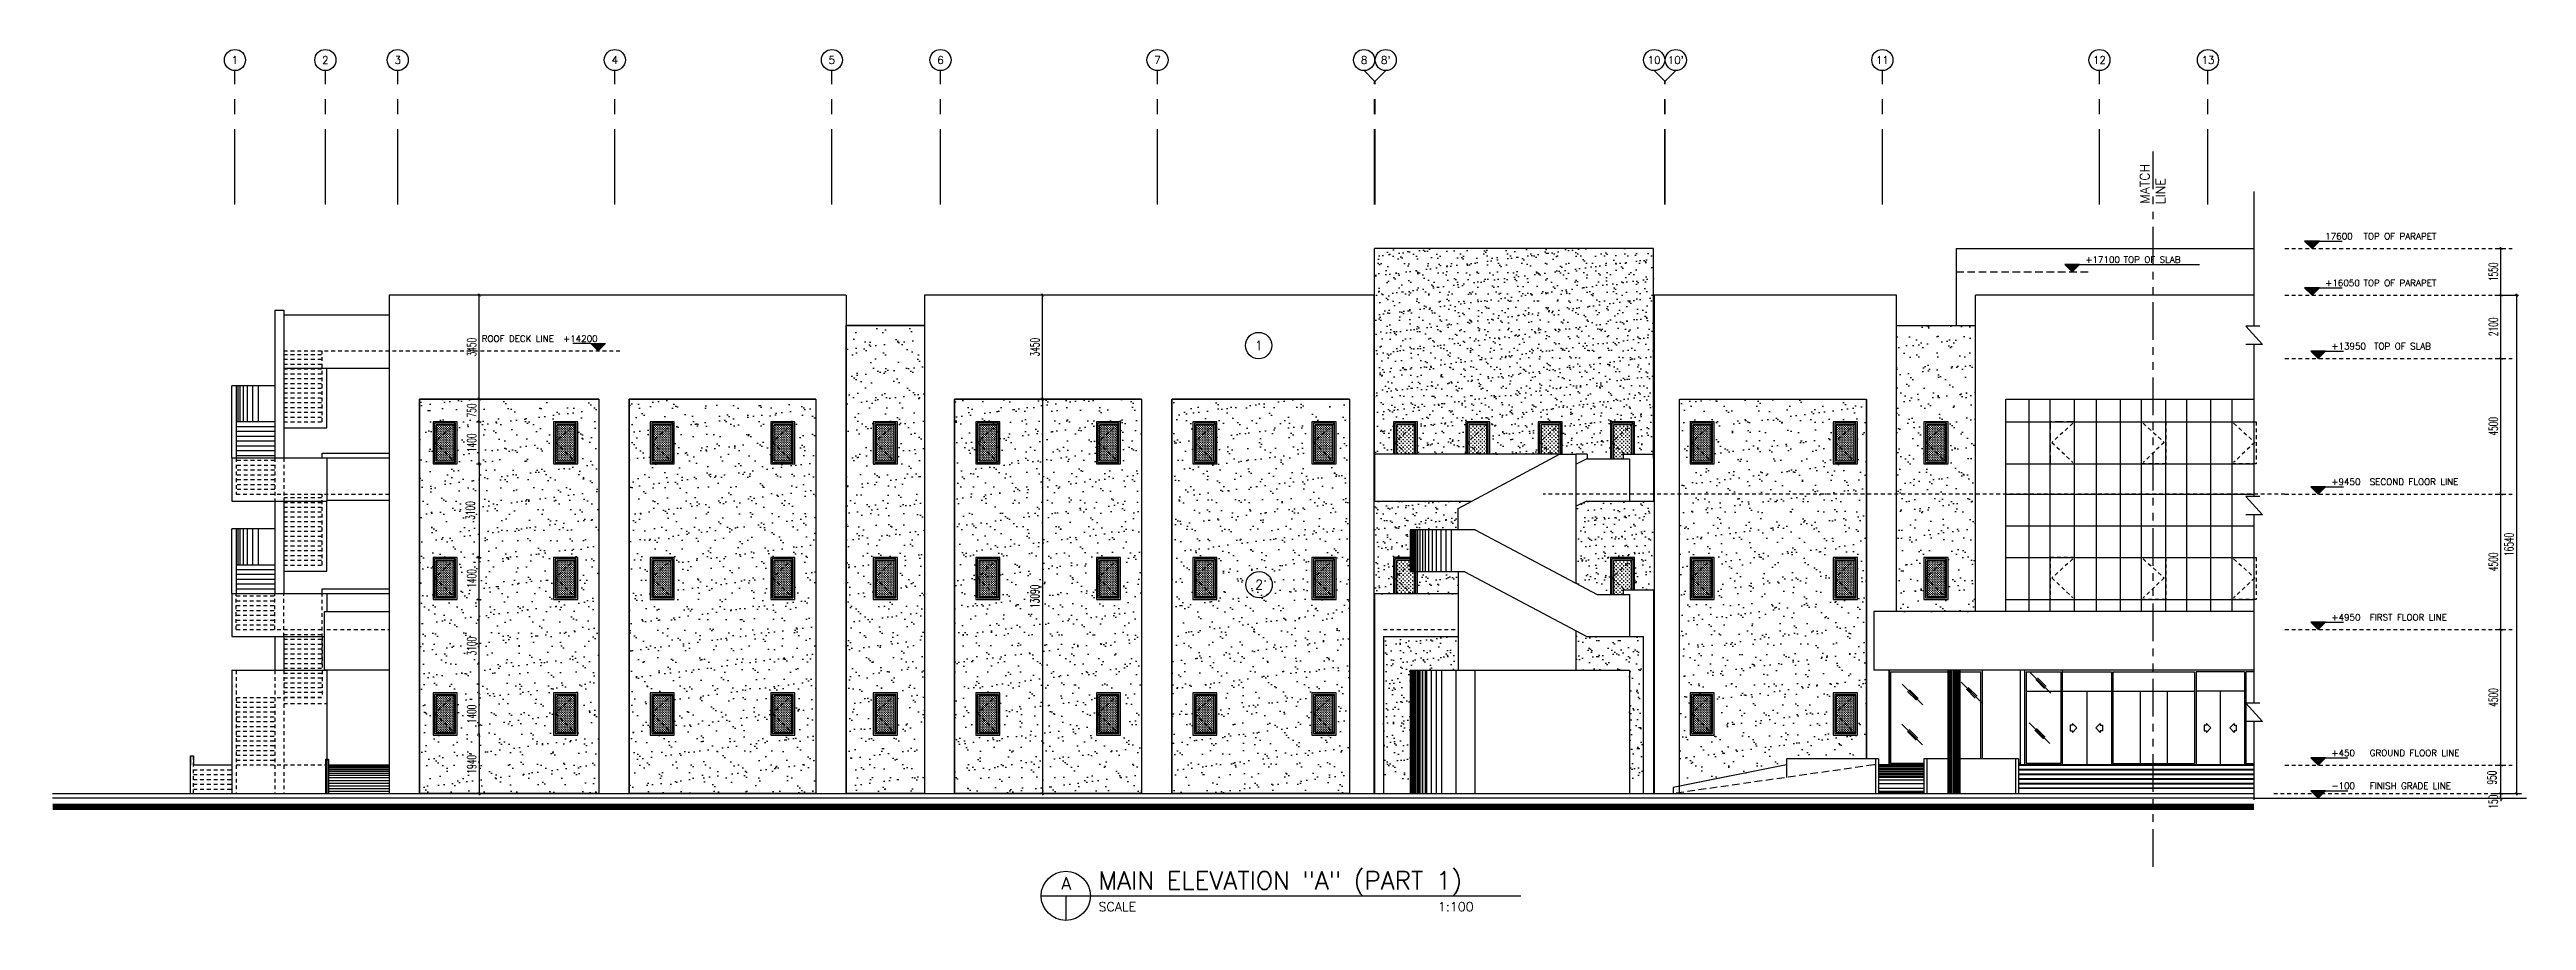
# Model space of a CAD drawing. Extents: x 417691 to 417965, y 43367 to 43436.
# Drawn here: x 417692.2 to 417774.3, y 43404.3 to 43433.3 of the extents above; entities that cross this region are included whole.
import ezdxf
from ezdxf.enums import TextEntityAlignment as Align

# ---------------------------------------------------------------- set-up
doc = ezdxf.new("R2010")
doc.units = 0
doc.header["$MEASUREMENT"] = 0
doc.header["$PDMODE"] = 3
doc.header["$PDSIZE"] = 0.1
for name, pattern in [('CENTERX2', [4, 2.5, -0.5, 0.5, -0.5]), ('HIDDEN', [0.375, 0.25, -0.125]), ('HIDDEN2', [0.1875, 0.125, -0.0625]), ('PHANTOM', [2.5, 1.25, -0.25, 0.25, -0.25, 0.25, -0.25])]:
    doc.linetypes.add(name, pattern=pattern)
doc.layers.get('0').update_dxf_attribs({"linetype": 'CONTINUOUS'})
doc.layers.get('DEFPOINTS').update_dxf_attribs({"linetype": 'CONTINUOUS'})
for name, color, linetype in [('AX', 6, 'CONTINUOUS'), ('AX-CR', 2, 'CONTINUOUS'), ('AX-DIM', 4, 'CONTINUOUS'), ('AX-TXT', 2, 'CONTINUOUS'), ('AXES', 11, 'CENTERX2'), ('AXES3', 1, 'PHANTOM'), ('BORDER', 4, 'CONTINUOUS'), ('DIM-IN', 7, 'CONTINUOUS'), ('DIM-OUT', 4, 'CONTINUOUS'), ('EL', 2, 'CONTINUOUS'), ('EL-LEVS', 4, 'CONTINUOUS'), ('EL-LEVT', 4, 'CONTINUOUS'), ('GAR', 3, 'CONTINUOUS'), ('GLASS', 4, 'CONTINUOUS'), ('Handrail', 4, 'CONTINUOUS'), ('HAT', 11, 'CONTINUOUS'), ('Hatch', 4, 'CONTINUOUS'), ('ROOF', 7, 'CONTINUOUS'), ('STR', 5, 'CONTINUOUS'), ('WALL', 2, 'CONTINUOUS'), ('WIN', 4, 'CONTINUOUS')]:
    doc.layers.add(name, color=color, linetype=linetype)
doc.styles.add('ROMANS', font='ROMANS.shx', dxfattribs={"width": 0.6})
doc.styles.add('S', font='ROMANS.SHX')
doc.dimstyles.new('STANDARD in', dxfattribs={"dimtxt": 0.3, "dimasz": 0.1, "dimexe": 0.07, "dimexo": 0.05, "dimgap": 0.1, "dimtad": 1, "dimdec": 0, "dimlfac": 1000, "dimzin": 0, "dimdsep": 46, "dimtxsty": 'ROMANS', "dimblk": 'ARCHTICK', "dimcen": 0.05, "dimdle": 0.05, "dimclrd": 4, "dimclre": 4, "dimclrt": 2, "dimadec": 0, "dimazin": 0, "dimtfac": 1, "dimtdec": 0, "dimtmove": 2, "dimatfit": 3, "dimldrblk": 'ARCHTICK', "dimfxl": 0, "dimtolj": 1, "dimtzin": 0, "dimarcsym": 0})
pattern_1 = [(37.5, (0, 0), (-0.01574833953, 0.48170594225), [0, -0.38, 0, -0.425, 0, -0.40625]), (7.5, (0, 0), (0.4424441763, 0.7055365163), [0, -0.205, 0, -0.3425, 0, -0.13125]), (327.5, (-0.3075, 0), (0.77853546544, 0.0014147634), [0, -0.125, 0, -0.45, 0, -0.5875]), (317.5, (-0.3075, 0), (0.7515316511, 0.2194188912), [0, -0.0625, 0, -0.295, 0, -0.3375])]
pattern_2 = [(37.5, (0, 0), (-0.02204767534, 0.67438831915), [0, -0.532, 0, -0.595, 0, -0.56875]), (7.5, (0, 0), (0.6194218468, 0.9877511228), [0, -0.287, 0, -0.4795, 0, -0.18375]), (327.5, (-0.4305, 0), (1.0899496516, 0.0019806687), [0, -0.175, 0, -0.63, 0, -0.8225]), (317.5, (-0.4305, 0), (1.0521443116, 0.3071864477), [0, -0.0875, 0, -0.413, 0, -0.4725])]

msp = doc.modelspace()

# ---------------------------------------------------------------- texts
at = {"layer": 'BORDER', "color": 2, "style": 'ROMANS'}
for s, p in [('MATCH', (417761.8239, 43428.8008)), ('LINE', (417762.3475, 43428.5545))]:
    msp.add_text(s, height=0.30654, rotation=90, dxfattribs=at).set_placement(p, align=Align.CENTER)
at = {"layer": 'BORDER', "color": 6, "style": 'ROMANS'}
for s, height, p in [('A', 0.4087, (417725.7379, 43405.3766)), ('MAIN ELEVATION "A" (PART 1)', 0.6, (417726.9705, 43405.3766))]:
    msp.add_text(s, height=height, dxfattribs=at).set_placement(p)
at = {"layer": 'BORDER', "color": 2, "style": 'ROMANS'}
for s, p in [('SCALE', (417726.9705, 43404.6528)), ('1:100', (417738.2271, 43404.6528))]:
    msp.add_text(s, height=0.30654, dxfattribs=at).set_placement(p)

# ---------------------------------------------------------------- blocks, each defined once
blk = doc.blocks.new('EL-LEV1')
at = {"layer": 'EL-LEVS'}
blk.add_lwpolyline([(0, 0), (300, 300), (-300, 300)], close=True, dxfattribs=at)
blk.add_solid([(-300, 300), (300, 300), (0, 0)], dxfattribs=at)
at = {"layer": 'EL-LEVT', "style": 'S'}
for tag, p in [('+0000', (534, 369)), ('ELEVATION', (2089, 369))]:
    blk.add_attdef(tag, p, '', height=260, dxfattribs=at)
blk = doc.blocks.new('Arrow')
blk.add_lwpolyline([(-1.123, 0.777), (-1.123, 0.596), (-1.048, 0.596), (-1.048, 0.542), (-0.904, 0.686), (-1.048, 0.83), (-1.048, 0.777)], close=True)
blk = doc.blocks.new('_ARCHTICK')
at = {"color": 0, "linetype": 'ByBlock', "const_width": 0.15}
blk.add_lwpolyline([(-0.5, -0.5), (0.5, 0.5)], dxfattribs=at)
blk = doc.blocks.new('*D63')
at = {"layer": 'AX-DIM', "color": 4, "lineweight": -2}
for p, q in [((417706.378, 43411.902), (417706.358, 43411.902)), ((417706.428, 43410.452), (417706.428, 43411.952)), ((417706.378, 43410.502), (417706.358, 43410.502))]:
    blk.add_line(p, q, dxfattribs=at)
at = {"layer": 'DEFPOINTS', "color": 0}
for p in [(417706.428, 43411.902), (417706.428, 43411.902), (417706.428, 43410.502)]:
    blk.add_point(p, dxfattribs=at)
at = {"layer": 'AX-DIM', "color": 4, "lineweight": -2, "xscale": 0.1, "yscale": 0.1, "zscale": 0.1}
for p, rotation in [((417706.428, 43411.902), 90), ((417706.428, 43410.502), 270)]:
    blk.add_blockref('_ARCHTICK', p, dxfattribs=dict(at, rotation=rotation))
at = {"layer": 'AX-DIM', "color": 2, "insert": (417706.178, 43411.202), "char_height": 0.3, "attachment_point": 5, "rotation": 90, "style": 'ROMANS'}
blk.add_mtext('\\A1;1400', dxfattribs=at)
blk = doc.blocks.new('*D64')
at = {"layer": 'AX-DIM', "color": 4, "lineweight": -2}
for p, q in [((417706.378, 43415.002), (417706.358, 43415.002)), ((417706.428, 43411.852), (417706.428, 43415.052)), ((417706.378, 43411.902), (417706.358, 43411.902))]:
    blk.add_line(p, q, dxfattribs=at)
at = {"layer": 'DEFPOINTS', "color": 0}
for p in [(417706.428, 43415.002), (417706.428, 43415.002), (417706.428, 43411.902)]:
    blk.add_point(p, dxfattribs=at)
at = {"layer": 'AX-DIM', "color": 4, "lineweight": -2, "xscale": 0.1, "yscale": 0.1, "zscale": 0.1}
for p, rotation in [((417706.428, 43415.002), 90), ((417706.428, 43411.902), 270)]:
    blk.add_blockref('_ARCHTICK', p, dxfattribs=dict(at, rotation=rotation))
at = {"layer": 'AX-DIM', "color": 2, "insert": (417706.178, 43413.452), "char_height": 0.3, "attachment_point": 5, "rotation": 90, "style": 'ROMANS'}
blk.add_mtext('\\A1;3100', dxfattribs=at)
blk = doc.blocks.new('*D65')
at = {"layer": 'DEFPOINTS', "color": 0}
for p in [(417725.108, 43425.102), (417725.586, 43425.102), (417725.586, 43421.652)]:
    blk.add_point(p, dxfattribs=at)
at = {"layer": 'WIN', "color": 4, "lineweight": -2}
for p, q in [((417725.536, 43425.102), (417725.038, 43425.102)), ((417725.108, 43421.602), (417725.108, 43425.152)), ((417725.536, 43421.652), (417725.038, 43421.652))]:
    blk.add_line(p, q, dxfattribs=at)
at = {"layer": 'WIN', "color": 4, "lineweight": -2, "xscale": 0.1, "yscale": 0.1, "zscale": 0.1}
for p, rotation in [((417725.108, 43425.102), 90), ((417725.108, 43421.652), 270)]:
    blk.add_blockref('_ARCHTICK', p, dxfattribs=dict(at, rotation=rotation))
at = {"layer": 'WIN', "color": 2, "insert": (417724.858, 43423.377), "char_height": 0.3, "attachment_point": 5, "rotation": 90, "style": 'ROMANS'}
blk.add_mtext('\\A1;3450', dxfattribs=at)
blk = doc.blocks.new('*D66')
at = {"layer": 'DEFPOINTS', "color": 0}
for p in [(417706.294, 43416.402), (417706.428, 43416.402), (417706.294, 43415.002)]:
    blk.add_point(p, dxfattribs=at)
at = {"layer": 'DIM-OUT', "color": 4, "lineweight": -2}
for p, q in [((417706.344, 43416.402), (417706.498, 43416.402)), ((417706.428, 43414.952), (417706.428, 43416.452)), ((417706.344, 43415.002), (417706.498, 43415.002))]:
    blk.add_line(p, q, dxfattribs=at)
at = {"layer": 'DIM-OUT', "color": 4, "lineweight": -2, "xscale": 0.1, "yscale": 0.1, "zscale": 0.1}
for p, rotation in [((417706.428, 43416.402), 90), ((417706.428, 43415.002), 270)]:
    blk.add_blockref('_ARCHTICK', p, dxfattribs=dict(at, rotation=rotation))
at = {"layer": 'DIM-OUT', "color": 2, "insert": (417706.178, 43415.702), "char_height": 0.3, "attachment_point": 5, "rotation": 90, "style": 'ROMANS'}
blk.add_mtext('\\A1;1400', dxfattribs=at)
blk = doc.blocks.new('*D67')
at = {"layer": 'DEFPOINTS', "color": 0}
for p in [(417706.294, 43419.502), (417706.294, 43416.402), (417706.428, 43416.402)]:
    blk.add_point(p, dxfattribs=at)
at = {"layer": 'DIM-OUT', "color": 4, "lineweight": -2}
for p, q in [((417706.428, 43419.552), (417706.428, 43416.352)), ((417706.344, 43419.502), (417706.498, 43419.502)), ((417706.344, 43416.402), (417706.498, 43416.402))]:
    blk.add_line(p, q, dxfattribs=at)
at = {"layer": 'DIM-OUT', "color": 4, "lineweight": -2, "xscale": 0.1, "yscale": 0.1, "zscale": 0.1}
for p, rotation in [((417706.428, 43419.502), 90), ((417706.428, 43416.402), 270)]:
    blk.add_blockref('_ARCHTICK', p, dxfattribs=dict(at, rotation=rotation))
at = {"layer": 'DIM-OUT', "color": 2, "insert": (417706.13, 43417.956), "char_height": 0.3, "attachment_point": 5, "rotation": 90, "style": 'ROMANS'}
blk.add_mtext('\\A1;3100', dxfattribs=at)
blk = doc.blocks.new('*D68')
at = {"layer": 'DEFPOINTS', "color": 0}
for p in [(417706.428, 43425.102), (417706.428, 43425.102), (417706.428, 43421.652)]:
    blk.add_point(p, dxfattribs=at)
at = {"layer": 'DIM-OUT', "color": 4, "lineweight": -2}
for p, q in [((417706.428, 43421.602), (417706.428, 43425.152)), ((417706.478, 43425.102), (417706.498, 43425.102)), ((417706.378, 43421.652), (417706.358, 43421.652))]:
    blk.add_line(p, q, dxfattribs=at)
at = {"layer": 'DIM-OUT', "color": 4, "lineweight": -2, "xscale": 0.1, "yscale": 0.1, "zscale": 0.1}
for p, rotation in [((417706.428, 43425.102), 90), ((417706.428, 43421.652), 270)]:
    blk.add_blockref('_ARCHTICK', p, dxfattribs=dict(at, rotation=rotation))
at = {"layer": 'DIM-OUT', "color": 2, "insert": (417706.178, 43423.377), "char_height": 0.3, "attachment_point": 5, "rotation": 90, "style": 'ROMANS'}
blk.add_mtext('\\A1;3450', dxfattribs=at)
blk = doc.blocks.new('*D69')
at = {"layer": 'DEFPOINTS', "color": 0}
for p in [(417706.428, 43410.502), (417706.428, 43408.562), (417706.428, 43408.562)]:
    blk.add_point(p, dxfattribs=at)
at = {"layer": 'DIM-OUT', "color": 4, "lineweight": -2}
for p, q in [((417706.428, 43410.552), (417706.428, 43408.512)), ((417706.378, 43410.502), (417706.358, 43410.502)), ((417706.378, 43408.562), (417706.358, 43408.562))]:
    blk.add_line(p, q, dxfattribs=at)
at = {"layer": 'DIM-OUT', "color": 4, "lineweight": -2, "xscale": 0.1, "yscale": 0.1, "zscale": 0.1}
for p, rotation in [((417706.428, 43410.502), 90), ((417706.428, 43408.562), 270)]:
    blk.add_blockref('_ARCHTICK', p, dxfattribs=dict(at, rotation=rotation))
at = {"layer": 'DIM-OUT', "color": 2, "insert": (417706.178, 43409.532), "char_height": 0.3, "attachment_point": 5, "rotation": 90, "style": 'ROMANS'}
blk.add_mtext('\\A1;1940', dxfattribs=at)
blk = doc.blocks.new('AXU')
at = {"layer": 'AX-CR'}
blk.add_circle((0, 350), 350, dxfattribs=at)
at = {"layer": 'AX-TXT', "style": 'ROMANS'}
blk.add_attdef('AX', text='', height=250, dxfattribs=at).set_placement((0, 350), align=Align.MIDDLE)
blk = doc.blocks.new('*D70')
at = {"layer": 'DEFPOINTS', "color": 0}
for p in [(417725.108, 43421.652), (417725.108, 43408.562), (417725.108, 43408.562)]:
    blk.add_point(p, dxfattribs=at)
at = {"layer": 'DIM-OUT', "color": 4, "lineweight": -2}
for p, q in [((417725.108, 43421.702), (417725.108, 43408.512)), ((417725.158, 43421.652), (417725.178, 43421.652)), ((417725.058, 43408.562), (417725.038, 43408.562))]:
    blk.add_line(p, q, dxfattribs=at)
at = {"layer": 'DIM-OUT', "color": 4, "lineweight": -2, "xscale": 0.1, "yscale": 0.1, "zscale": 0.1}
for p, rotation in [((417725.108, 43421.652), 90), ((417725.108, 43408.562), 270)]:
    blk.add_blockref('_ARCHTICK', p, dxfattribs=dict(at, rotation=rotation))
at = {"layer": 'DIM-OUT', "color": 2, "insert": (417724.858, 43415.107), "char_height": 0.3, "attachment_point": 5, "rotation": 90, "style": 'ROMANS'}
blk.add_mtext('\\A1;13090', dxfattribs=at)
blk = doc.blocks.new('*D71')
at = {"layer": 'DEFPOINTS', "color": 0}
for p in [(417773.254, 43408.562), (417773.254, 43408.412), (417773.483, 43408.562)]:
    blk.add_point(p, dxfattribs=at)
at = {"layer": 'DIM-OUT', "color": 4, "lineweight": -2}
for p, q in [((417773.304, 43408.562), (417773.553, 43408.562)), ((417773.304, 43408.412), (417773.553, 43408.412)), ((417773.483, 43408.562), (417773.483, 43408.662)), ((417773.483, 43408.412), (417773.483, 43408.562)), ((417773.483, 43408.412), (417773.483, 43408.312))]:
    blk.add_line(p, q, dxfattribs=at)
at = {"layer": 'DIM-OUT', "color": 4, "lineweight": -2, "xscale": 0.1, "yscale": 0.1, "zscale": 0.1}
for p, rotation in [((417773.483, 43408.562), 270), ((417773.483, 43408.412), 90)]:
    blk.add_blockref('_ARCHTICK', p, dxfattribs=dict(at, rotation=rotation))
at = {"layer": 'DIM-OUT', "color": 2, "insert": (417773.228, 43408.293), "char_height": 0.3, "attachment_point": 5, "rotation": 90, "style": 'ROMANS'}
blk.add_mtext('\\A1;150', dxfattribs=at)
blk = doc.blocks.new('*D72')
at = {"layer": 'DEFPOINTS', "color": 0}
for p in [(417773.254, 43409.502), (417773.483, 43409.502), (417773.254, 43408.562)]:
    blk.add_point(p, dxfattribs=at)
at = {"layer": 'DIM-OUT', "color": 4, "lineweight": -2}
for p, q in [((417773.304, 43409.502), (417773.553, 43409.502)), ((417773.483, 43408.512), (417773.483, 43409.552)), ((417773.304, 43408.562), (417773.553, 43408.562))]:
    blk.add_line(p, q, dxfattribs=at)
at = {"layer": 'DIM-OUT', "color": 4, "lineweight": -2, "xscale": 0.1, "yscale": 0.1, "zscale": 0.1}
for p, rotation in [((417773.483, 43409.502), 90), ((417773.483, 43408.562), 270)]:
    blk.add_blockref('_ARCHTICK', p, dxfattribs=dict(at, rotation=rotation))
at = {"layer": 'DIM-OUT', "color": 2, "insert": (417773.183, 43409.091), "char_height": 0.3, "attachment_point": 5, "rotation": 90, "style": 'ROMANS'}
blk.add_mtext('\\A1;950', dxfattribs=at)
blk = doc.blocks.new('*D73')
at = {"layer": 'DEFPOINTS', "color": 0}
for p in [(417773.254, 43414.002), (417773.483, 43414.002), (417773.254, 43409.502)]:
    blk.add_point(p, dxfattribs=at)
at = {"layer": 'DIM-OUT', "color": 4, "lineweight": -2}
for p, q in [((417773.304, 43414.002), (417773.553, 43414.002)), ((417773.483, 43409.452), (417773.483, 43414.052)), ((417773.304, 43409.502), (417773.553, 43409.502))]:
    blk.add_line(p, q, dxfattribs=at)
at = {"layer": 'DIM-OUT', "color": 4, "lineweight": -2, "xscale": 0.1, "yscale": 0.1, "zscale": 0.1}
for p, rotation in [((417773.483, 43414.002), 90), ((417773.483, 43409.502), 270)]:
    blk.add_blockref('_ARCHTICK', p, dxfattribs=dict(at, rotation=rotation))
at = {"layer": 'DIM-OUT', "color": 2, "insert": (417773.233, 43411.752), "char_height": 0.3, "attachment_point": 5, "rotation": 90, "style": 'ROMANS'}
blk.add_mtext('\\A1;4500', dxfattribs=at)
blk = doc.blocks.new('*D74')
at = {"layer": 'DEFPOINTS', "color": 0}
for p in [(417773.254, 43418.502), (417773.483, 43418.502), (417773.254, 43414.002)]:
    blk.add_point(p, dxfattribs=at)
at = {"layer": 'DIM-OUT', "color": 4, "lineweight": -2}
for p, q in [((417773.304, 43418.502), (417773.553, 43418.502)), ((417773.483, 43413.952), (417773.483, 43418.552)), ((417773.304, 43414.002), (417773.553, 43414.002))]:
    blk.add_line(p, q, dxfattribs=at)
at = {"layer": 'DIM-OUT', "color": 4, "lineweight": -2, "xscale": 0.1, "yscale": 0.1, "zscale": 0.1}
for p, rotation in [((417773.483, 43418.502), 90), ((417773.483, 43414.002), 270)]:
    blk.add_blockref('_ARCHTICK', p, dxfattribs=dict(at, rotation=rotation))
at = {"layer": 'DIM-OUT', "color": 2, "insert": (417773.233, 43416.252), "char_height": 0.3, "attachment_point": 5, "rotation": 90, "style": 'ROMANS'}
blk.add_mtext('\\A1;4500', dxfattribs=at)
blk = doc.blocks.new('*D75')
at = {"layer": 'DEFPOINTS', "color": 0}
for p in [(417773.254, 43423.002), (417773.483, 43423.002), (417773.254, 43418.502)]:
    blk.add_point(p, dxfattribs=at)
at = {"layer": 'DIM-OUT', "color": 4, "lineweight": -2}
for p, q in [((417773.304, 43423.002), (417773.553, 43423.002)), ((417773.483, 43418.452), (417773.483, 43423.052)), ((417773.304, 43418.502), (417773.553, 43418.502))]:
    blk.add_line(p, q, dxfattribs=at)
at = {"layer": 'DIM-OUT', "color": 4, "lineweight": -2, "xscale": 0.1, "yscale": 0.1, "zscale": 0.1}
for p, rotation in [((417773.483, 43423.002), 90), ((417773.483, 43418.502), 270)]:
    blk.add_blockref('_ARCHTICK', p, dxfattribs=dict(at, rotation=rotation))
at = {"layer": 'DIM-OUT', "color": 2, "insert": (417773.233, 43420.752), "char_height": 0.3, "attachment_point": 5, "rotation": 90, "style": 'ROMANS'}
blk.add_mtext('\\A1;4500', dxfattribs=at)
blk = doc.blocks.new('*D76')
at = {"layer": 'DEFPOINTS', "color": 0}
for p in [(417773.254, 43425.102), (417773.483, 43425.102), (417773.254, 43423.002)]:
    blk.add_point(p, dxfattribs=at)
at = {"layer": 'DIM-OUT', "color": 4, "lineweight": -2}
for p, q in [((417773.304, 43425.102), (417773.553, 43425.102)), ((417773.483, 43422.952), (417773.483, 43425.152)), ((417773.304, 43423.002), (417773.553, 43423.002))]:
    blk.add_line(p, q, dxfattribs=at)
at = {"layer": 'DIM-OUT', "color": 4, "lineweight": -2, "xscale": 0.1, "yscale": 0.1, "zscale": 0.1}
for p, rotation in [((417773.483, 43425.102), 90), ((417773.483, 43423.002), 270)]:
    blk.add_blockref('_ARCHTICK', p, dxfattribs=dict(at, rotation=rotation))
at = {"layer": 'DIM-OUT', "color": 2, "insert": (417773.233, 43424.052), "char_height": 0.3, "attachment_point": 5, "rotation": 90, "style": 'ROMANS'}
blk.add_mtext('\\A1;2100', dxfattribs=at)
blk = doc.blocks.new('*D77')
at = {"layer": 'DEFPOINTS', "color": 0}
for p in [(417773.254, 43426.652), (417773.483, 43426.652), (417773.254, 43425.102)]:
    blk.add_point(p, dxfattribs=at)
at = {"layer": 'DIM-OUT', "color": 4, "lineweight": -2}
for p, q in [((417773.304, 43426.652), (417773.553, 43426.652)), ((417773.483, 43425.052), (417773.483, 43426.702)), ((417773.304, 43425.102), (417773.553, 43425.102))]:
    blk.add_line(p, q, dxfattribs=at)
at = {"layer": 'DIM-OUT', "color": 4, "lineweight": -2, "xscale": 0.1, "yscale": 0.1, "zscale": 0.1}
for p, rotation in [((417773.483, 43426.652), 90), ((417773.483, 43425.102), 270)]:
    blk.add_blockref('_ARCHTICK', p, dxfattribs=dict(at, rotation=rotation))
at = {"layer": 'DIM-OUT', "color": 2, "insert": (417773.233, 43425.877), "char_height": 0.3, "attachment_point": 5, "rotation": 90, "style": 'ROMANS'}
blk.add_mtext('\\A1;1550', dxfattribs=at)
blk = doc.blocks.new('*D78')
at = {"layer": 'DEFPOINTS', "color": 0}
for p in [(417773.227, 43425.102), (417773.227, 43408.562), (417773.998, 43408.562)]:
    blk.add_point(p, dxfattribs=at)
at = {"layer": 'DIM-OUT', "color": 4, "lineweight": -2}
for p, q in [((417773.277, 43425.102), (417774.068, 43425.102)), ((417773.998, 43425.152), (417773.998, 43408.512)), ((417773.277, 43408.562), (417774.068, 43408.562))]:
    blk.add_line(p, q, dxfattribs=at)
at = {"layer": 'DIM-OUT', "color": 4, "lineweight": -2, "xscale": 0.1, "yscale": 0.1, "zscale": 0.1}
for p, rotation in [((417773.998, 43425.102), 90), ((417773.998, 43408.562), 270)]:
    blk.add_blockref('_ARCHTICK', p, dxfattribs=dict(at, rotation=rotation))
at = {"layer": 'DIM-OUT', "color": 2, "insert": (417773.748, 43416.832), "char_height": 0.3, "attachment_point": 5, "rotation": 90, "style": 'ROMANS'}
blk.add_mtext('\\A1;16540', dxfattribs=at)
blk = doc.blocks.new('*D86')
at = {"layer": 'DEFPOINTS', "color": 0}
for p in [(417706.294, 43420.902), (417706.428, 43420.902), (417706.294, 43419.502)]:
    blk.add_point(p, dxfattribs=at)
at = {"layer": 'DIM-OUT', "color": 4, "lineweight": -2}
for p, q in [((417706.344, 43420.902), (417706.498, 43420.902)), ((417706.428, 43419.452), (417706.428, 43420.952)), ((417706.344, 43419.502), (417706.498, 43419.502))]:
    blk.add_line(p, q, dxfattribs=at)
at = {"layer": 'DIM-OUT', "color": 4, "lineweight": -2, "xscale": 0.1, "yscale": 0.1, "zscale": 0.1}
for p, rotation in [((417706.428, 43420.902), 90), ((417706.428, 43419.502), 270)]:
    blk.add_blockref('_ARCHTICK', p, dxfattribs=dict(at, rotation=rotation))
at = {"layer": 'DIM-OUT', "color": 2, "insert": (417706.178, 43420.202), "char_height": 0.3, "attachment_point": 5, "rotation": 90, "style": 'ROMANS'}
blk.add_mtext('\\A1;1400', dxfattribs=at)
blk = doc.blocks.new('*D87')
at = {"layer": 'DEFPOINTS', "color": 0}
for p in [(417706.428, 43421.652), (417706.428, 43421.652), (417706.428, 43420.902)]:
    blk.add_point(p, dxfattribs=at)
at = {"layer": 'Hatch', "color": 4, "lineweight": -2}
for p, q in [((417706.378, 43421.652), (417706.358, 43421.652)), ((417706.428, 43420.852), (417706.428, 43421.702)), ((417706.378, 43420.902), (417706.358, 43420.902))]:
    blk.add_line(p, q, dxfattribs=at)
at = {"layer": 'Hatch', "color": 4, "lineweight": -2, "xscale": 0.1, "yscale": 0.1, "zscale": 0.1}
for p, rotation in [((417706.428, 43421.652), 90), ((417706.428, 43420.902), 270)]:
    blk.add_blockref('_ARCHTICK', p, dxfattribs=dict(at, rotation=rotation))
at = {"layer": 'Hatch', "color": 2, "insert": (417706.178, 43421.277), "char_height": 0.3, "attachment_point": 5, "rotation": 90, "style": 'ROMANS'}
blk.add_mtext('\\A1;750', dxfattribs=at)

# ---------------------------------------------------------------- dimensions: what is measured, and where the dimension line sits
at = {"layer": 'AX-DIM'}
for base, p1, p2, picture, middle in [((417706.428, 43415.002), (417706.428, 43411.902), (417706.428, 43415.002), '*D64', (417706.178, 43413.452)), ((417706.428, 43411.902), (417706.428, 43410.502), (417706.428, 43411.902), '*D63', (417706.178, 43411.202))]:
    dim = msp.add_linear_dim(base=base, p1=p1, p2=p2, angle=90, dimstyle='STANDARD in', dxfattribs=at)
    dim.commit()
    dim.dimension.update_dxf_attribs({"geometry": picture, "text_midpoint": middle})
at = {"layer": 'DIM-OUT'}
for base, p1, p2, angle, picture, middle in [((417773.4829, 43426.652), (417773.2541, 43425.102), (417773.2541, 43426.652), 270, '*D77', (417773.2329, 43425.877)), ((417706.428, 43425.102), (417706.428, 43421.652), (417706.428, 43425.102), 90, '*D68', (417706.178, 43423.377)), ((417773.4829, 43425.102), (417773.2541, 43423.002), (417773.2541, 43425.102), 270, '*D76', (417773.2329, 43424.052)), ((417773.9978, 43408.562), (417773.2267, 43425.102), (417773.2267, 43408.562), 90, '*D78', (417773.7478, 43416.832)), ((417773.4829, 43423.002), (417773.2541, 43418.502), (417773.2541, 43423.002), 270, '*D75', (417773.2329, 43420.752)), ((417725.1077, 43408.562), (417725.1077, 43421.652), (417725.1077, 43408.562), 90, '*D70', (417724.8577, 43415.107)), ((417706.428, 43420.902), (417706.294, 43419.502), (417706.294, 43420.902), 90, '*D86', (417706.178, 43420.202)), ((417773.4829, 43418.502), (417773.2541, 43414.002), (417773.2541, 43418.502), 270, '*D74', (417773.2329, 43416.252)), ((417706.428, 43416.402), (417706.294, 43415.002), (417706.294, 43416.402), 90, '*D66', (417706.178, 43415.702)), ((417773.4829, 43414.002), (417773.2541, 43409.502), (417773.2541, 43414.002), 270, '*D73', (417773.2329, 43411.752)), ((417706.428, 43408.562), (417706.428, 43410.502), (417706.428, 43408.562), 90, '*D69', (417706.178, 43409.532))]:
    dim = msp.add_linear_dim(base=base, p1=p1, p2=p2, angle=angle, dimstyle='STANDARD in', dxfattribs=at)
    dim.commit()
    dim.dimension.update_dxf_attribs({"geometry": picture, "text_midpoint": middle})
for base, p1, p2, angle, picture, middle in [((417706.428, 43416.402), (417706.294, 43419.502), (417706.294, 43416.402), 90, '*D67', (417706.1305, 43417.9558)), ((417773.4829, 43408.562), (417773.2541, 43408.412), (417773.2541, 43408.562), 270, '*D71', (417773.2279, 43408.2927))]:
    dim = msp.add_linear_dim(base=base, p1=p1, p2=p2, angle=angle, dimstyle='STANDARD in', dxfattribs=at)
    dim.commit()
    dim.dimension.update_dxf_attribs({"geometry": picture, "text_midpoint": middle, "dimtype": 160})
dim = msp.add_linear_dim(base=(417773.4829, 43409.502), p1=(417773.2541, 43408.562), p2=(417773.2541, 43409.502), angle=270, text='950', dimstyle='STANDARD in', dxfattribs=at)
dim.commit()
dim.dimension.update_dxf_attribs({"geometry": '*D72', "text_midpoint": (417773.183, 43409.0908), "dimtype": 160})
at = {"layer": 'Hatch'}
dim = msp.add_linear_dim(base=(417706.428, 43421.652), p1=(417706.428, 43420.902), p2=(417706.428, 43421.652), angle=90, dimstyle='STANDARD in', dxfattribs=at)
dim.commit()
dim.dimension.update_dxf_attribs({"geometry": '*D87', "text_midpoint": (417706.178, 43421.277)})
at = {"layer": 'WIN'}
dim = msp.add_linear_dim(base=(417725.1077, 43425.102), p1=(417725.5863, 43421.652), p2=(417725.5863, 43425.102), angle=90, dimstyle='STANDARD in', dxfattribs=at)
dim.commit()
dim.dimension.update_dxf_attribs({"geometry": '*D65', "text_midpoint": (417724.8577, 43423.377)})

# ---------------------------------------------------------------- hatches: boundary and pattern name
at = {"layer": 'Hatch'}
h = msp.add_hatch(dxfattribs=at)
h.set_pattern_fill('AR-SAND', color=256, scale=0.25, style=0)
h.set_pattern_definition(pattern_1)
h.paths.add_polyline_path([(417736.1178, 43426.652), (417745.379, 43426.652), (417745.379, 43419.8248), (417744.7484, 43419.8248), (417744.7484, 43420.902), (417743.9484, 43420.902), (417743.9484, 43419.6715), (417743.1632, 43419.6715), (417743.1755, 43419.8258), (417742.3484, 43419.8258), (417742.3484, 43420.902), (417741.5484, 43420.902), (417741.5484, 43419.8258), (417739.9484, 43419.8258), (417739.9484, 43420.902), (417739.1484, 43420.902), (417739.1484, 43419.8258), (417737.5484, 43419.8258), (417737.5484, 43420.902), (417736.7484, 43420.902), (417736.7484, 43419.8258), (417736.1178, 43419.8258)])
h = msp.add_hatch(dxfattribs=at)
h.set_pattern_fill('AR-SAND', color=256, scale=0.35, style=0)
h.set_pattern_definition(pattern_2)
h.paths.add_polyline_path([(417718.5978, 43424.102), (417721.1978, 43424.102), (417721.1978, 43408.562), (417718.5978, 43408.562)])
h.paths.add_polyline_path([(417720.2978, 43420.902), (417719.4978, 43420.902), (417719.4978, 43419.502), (417720.2978, 43419.502)], flags=16)
h.paths.add_polyline_path([(417720.2978, 43416.402), (417719.4978, 43416.402), (417719.4978, 43415.002), (417720.2978, 43415.002)], flags=16)
h.paths.add_polyline_path([(417720.2978, 43411.902), (417719.4978, 43411.902), (417719.4978, 43410.502), (417720.2978, 43410.502)], flags=16)
h = msp.add_hatch(dxfattribs=at)
h.set_pattern_fill('AR-SAND', color=256, scale=0.35, style=0)
h.set_pattern_definition(pattern_2)
h.paths.add_polyline_path([(417753.4378, 43424.102), (417756.0578, 43424.102), (417756.0578, 43414.602), (417753.4378, 43414.602)])
h.paths.add_polyline_path([(417755.1478, 43420.902), (417754.3478, 43420.902), (417754.3478, 43419.502), (417755.1478, 43419.502)], flags=16)
h.paths.add_polyline_path([(417755.1478, 43416.402), (417754.3478, 43416.402), (417754.3478, 43415.002), (417755.1478, 43415.002)], flags=16)
h = msp.add_hatch(dxfattribs=at)
h.set_pattern_fill('AR-SAND', color=256, scale=0.35, style=0)
h.set_pattern_definition(pattern_2)
h.paths.add_polyline_path([(417704.4478, 43421.652), (417710.3972, 43421.652), (417710.3972, 43408.562), (417704.4478, 43408.562)])
h.paths.add_polyline_path([(417709.6978, 43420.902), (417708.8978, 43420.902), (417708.8978, 43419.502), (417709.6978, 43419.502)], flags=16)
h.paths.add_polyline_path([(417705.6978, 43420.902), (417704.8978, 43420.902), (417704.8978, 43419.502), (417705.6978, 43419.502)], flags=16)
h.paths.add_polyline_path([(417709.6978, 43416.402), (417708.8978, 43416.402), (417708.8978, 43415.002), (417709.6978, 43415.002)], flags=16)
h.paths.add_polyline_path([(417705.6978, 43416.402), (417704.8978, 43416.402), (417704.8978, 43415.002), (417705.6978, 43415.002)], flags=16)
h.paths.add_polyline_path([(417705.6978, 43411.902), (417704.8978, 43411.902), (417704.8978, 43410.502), (417705.6978, 43410.502)], flags=16)
h.paths.add_polyline_path([(417709.6978, 43411.902), (417708.8978, 43411.902), (417708.8978, 43410.502), (417709.6978, 43410.502)], flags=16)
h = msp.add_hatch(dxfattribs=at)
h.set_pattern_fill('AR-SAND', color=256, scale=0.35, style=0)
h.set_pattern_definition(pattern_2)
h.paths.add_polyline_path([(417711.3978, 43421.652), (417717.5978, 43421.652), (417717.5978, 43408.562), (417711.3978, 43408.562)])
h.paths.add_polyline_path([(417716.8978, 43420.902), (417716.0978, 43420.902), (417716.0978, 43419.502), (417716.8978, 43419.502)], flags=16)
h.paths.add_polyline_path([(417716.8978, 43416.402), (417716.0978, 43416.402), (417716.0978, 43415.002), (417716.8978, 43415.002)], flags=16)
h.paths.add_polyline_path([(417712.8978, 43420.902), (417712.0978, 43420.902), (417712.0978, 43419.502), (417712.8978, 43419.502)], flags=16)
h.paths.add_polyline_path([(417712.8978, 43416.402), (417712.0978, 43416.402), (417712.0978, 43415.002), (417712.8978, 43415.002)], flags=16)
h.paths.add_polyline_path([(417712.8978, 43411.902), (417712.0978, 43411.902), (417712.0978, 43410.502), (417712.8978, 43410.502)], flags=16)
h.paths.add_polyline_path([(417716.8978, 43411.902), (417716.0978, 43411.902), (417716.0978, 43410.502), (417716.8978, 43410.502)], flags=16)
h = msp.add_hatch(dxfattribs=at)
h.set_pattern_fill('AR-SAND', color=256, scale=0.35, style=0)
h.set_pattern_definition(pattern_2)
h.paths.add_polyline_path([(417722.1978, 43421.652), (417728.3978, 43421.652), (417728.3978, 43408.562), (417722.1978, 43408.562)])
h.paths.add_polyline_path([(417727.6978, 43416.402), (417726.8978, 43416.402), (417726.8978, 43415.002), (417727.6978, 43415.002)], flags=16)
h.paths.add_polyline_path([(417727.6978, 43420.902), (417726.8978, 43420.902), (417726.8978, 43419.502), (417727.6978, 43419.502)], flags=16)
h.paths.add_polyline_path([(417727.6978, 43411.902), (417726.8978, 43411.902), (417726.8978, 43410.502), (417727.6978, 43410.502)], flags=16)
h.paths.add_polyline_path([(417723.6978, 43411.902), (417722.8978, 43411.902), (417722.8978, 43410.502), (417723.6978, 43410.502)], flags=16)
h = msp.add_hatch(dxfattribs=at)
h.set_pattern_fill('AR-SAND', color=256, scale=0.35, style=0)
h.set_pattern_definition(pattern_2)
h.paths.add_polyline_path([(417729.3978, 43421.652), (417735.2978, 43421.652), (417735.2978, 43408.562), (417729.3978, 43408.562)])
h.paths.add_polyline_path([(417734.8478, 43420.902), (417734.0478, 43420.902), (417734.0478, 43419.502), (417734.8478, 43419.502)], flags=16)
h.paths.add_polyline_path([(417730.8978, 43420.902), (417730.0978, 43420.902), (417730.0978, 43419.502), (417730.8978, 43419.502)], flags=16)
h.paths.add_polyline_path([(417734.8478, 43416.402), (417734.0478, 43416.402), (417734.0478, 43415.002), (417734.8478, 43415.002)], flags=16)
h.paths.add_polyline_path([(417730.8978, 43416.402), (417730.0978, 43416.402), (417730.0978, 43415.002), (417730.8978, 43415.002)], flags=16)
h.paths.add_polyline_path([(417730.8978, 43411.902), (417730.0978, 43411.902), (417730.0978, 43410.502), (417730.8978, 43410.502)], flags=16)
h.paths.add_polyline_path([(417734.8478, 43411.902), (417734.0478, 43411.902), (417734.0478, 43410.502), (417734.8478, 43410.502)], flags=16)
h = msp.add_hatch(dxfattribs=at)
h.set_pattern_fill('AR-SAND', color=256, scale=0.35, style=0)
h.set_pattern_definition(pattern_2)
h.paths.add_polyline_path([(417746.2378, 43421.652), (417752.4378, 43421.652), (417752.4378, 43409.7162), (417749.7878, 43409.7162), (417749.7878, 43409.5119), (417746.2378, 43408.8032)])
h.paths.add_polyline_path([(417752.1378, 43420.902), (417751.3378, 43420.902), (417751.3378, 43419.502), (417752.1378, 43419.502)], flags=16)
h.paths.add_polyline_path([(417752.1378, 43416.402), (417751.3378, 43416.402), (417751.3378, 43415.002), (417752.1378, 43415.002)], flags=16)
h.paths.add_polyline_path([(417747.3878, 43416.402), (417746.5878, 43416.402), (417746.5878, 43415.002), (417747.3878, 43415.002)], flags=16)
h.paths.add_polyline_path([(417747.3878, 43420.902), (417746.5878, 43420.902), (417746.5878, 43419.502), (417747.3878, 43419.502)], flags=16)
h.paths.add_polyline_path([(417747.3878, 43411.902), (417746.5878, 43411.902), (417746.5878, 43410.502), (417747.3878, 43410.502)], flags=16)
h.paths.add_polyline_path([(417752.1378, 43411.902), (417751.3378, 43411.902), (417751.3378, 43410.502), (417752.1378, 43410.502)], flags=16)
edge = h.paths.add_edge_path(flags=16)
edge.add_line((417752.4378, 43409.7162), (417752.4378, 43421.652))
h = msp.add_hatch(dxfattribs=at)
h.set_pattern_fill('CROSS', color=11, scale=0.15, style=0)
h.set_pattern_definition([(0, (-29.17875, 36.55228), (0.0375, 0.0375), [0.01875, -0.05625]), (90, (-29.169375, 36.542904), (-0.0375, 0.0375), [0.01875, -0.05625])])
h.paths.add_polyline_path([(417705, 43420.7999), (417705.5957, 43420.7999), (417705.5957, 43419.6042), (417705, 43419.6042)])
h = msp.add_hatch(dxfattribs=at)
h.set_pattern_fill('CROSS', color=11, scale=0.15, style=0)
h.set_pattern_definition([(0, (-25.17875, 36.55228), (0.0375, 0.0375), [0.01875, -0.05625]), (90, (-25.169375, 36.542904), (-0.0375, 0.0375), [0.01875, -0.05625])])
h.paths.add_polyline_path([(417709, 43420.7999), (417709.5957, 43420.7999), (417709.5957, 43419.6042), (417709, 43419.6042)])
h = msp.add_hatch(dxfattribs=at)
h.set_pattern_fill('CROSS', color=11, scale=0.15, style=0)
h.set_pattern_definition([(0, (-21.97875, 36.55228), (0.0375, 0.0375), [0.01875, -0.05625]), (90, (-21.969375, 36.542904), (-0.0375, 0.0375), [0.01875, -0.05625])])
h.paths.add_polyline_path([(417712.2, 43420.7999), (417712.7957, 43420.7999), (417712.7957, 43419.6042), (417712.2, 43419.6042)])
h = msp.add_hatch(dxfattribs=at)
h.set_pattern_fill('CROSS', color=11, scale=0.15, style=0)
h.set_pattern_definition([(0, (-17.97875, 36.55228), (0.0375, 0.0375), [0.01875, -0.05625]), (90, (-17.969375, 36.542904), (-0.0375, 0.0375), [0.01875, -0.05625])])
h.paths.add_polyline_path([(417716.2, 43420.7999), (417716.7957, 43420.7999), (417716.7957, 43419.6042), (417716.2, 43419.6042)])
h = msp.add_hatch(dxfattribs=at)
h.set_pattern_fill('CROSS', color=11, scale=0.15, style=0)
h.set_pattern_definition([(0, (-14.57875, 36.55228), (0.0375, 0.0375), [0.01875, -0.05625]), (90, (-14.569375, 36.542904), (-0.0375, 0.0375), [0.01875, -0.05625])])
h.paths.add_polyline_path([(417719.6, 43420.7999), (417720.1957, 43420.7999), (417720.1957, 43419.6042), (417719.6, 43419.6042)])
h = msp.add_hatch(dxfattribs=at)
h.set_pattern_fill('CROSS', color=11, scale=0.15, style=0)
h.set_pattern_definition([(0, (-11.17875, 36.55228), (0.0375, 0.0375), [0.01875, -0.05625]), (90, (-11.169375, 36.542904), (-0.0375, 0.0375), [0.01875, -0.05625])])
h.paths.add_polyline_path([(417723, 43420.7999), (417723.5957, 43420.7999), (417723.5957, 43419.6042), (417723, 43419.6042)])
h = msp.add_hatch(dxfattribs=at)
h.set_pattern_fill('CROSS', color=11, scale=0.15, style=0)
h.set_pattern_definition([(0, (-7.17875, 36.55228), (0.0375, 0.0375), [0.01875, -0.05625]), (90, (-7.169375, 36.542904), (-0.0375, 0.0375), [0.01875, -0.05625])])
h.paths.add_polyline_path([(417727, 43420.7999), (417727.5957, 43420.7999), (417727.5957, 43419.6042), (417727, 43419.6042)])
h = msp.add_hatch(dxfattribs=at)
h.set_pattern_fill('CROSS', color=11, scale=0.15, style=0)
h.set_pattern_definition([(0, (-3.97875, 36.55228), (0.0375, 0.0375), [0.01875, -0.05625]), (90, (-3.969375, 36.542904), (-0.0375, 0.0375), [0.01875, -0.05625])])
h.paths.add_polyline_path([(417730.2, 43420.7999), (417730.7957, 43420.7999), (417730.7957, 43419.6042), (417730.2, 43419.6042)])
h = msp.add_hatch(dxfattribs=at)
h.set_pattern_fill('CROSS', color=11, scale=0.15, style=0)
h.set_pattern_definition([(0, (-0.02875, 36.55228), (0.0375, 0.0375), [0.01875, -0.05625]), (90, (-0.019375, 36.542904), (-0.0375, 0.0375), [0.01875, -0.05625])])
h.paths.add_polyline_path([(417734.15, 43420.7999), (417734.7457, 43420.7999), (417734.7457, 43419.6042), (417734.15, 43419.6042)])
h = msp.add_hatch(dxfattribs=at)
h.set_pattern_fill('CROSS', color=11, scale=0.25, style=0)
h.paths.add_polyline_path([(417736.8506, 43420.7999), (417737.4462, 43420.7999), (417737.4462, 43419.8258), (417736.8506, 43419.8258)])
h = msp.add_hatch(dxfattribs=at)
h.set_pattern_fill('CROSS', color=11, scale=0.25, style=0)
h.paths.add_polyline_path([(417739.2506, 43420.7999), (417739.8462, 43420.7999), (417739.8462, 43419.8258), (417739.2506, 43419.8258)])
h = msp.add_hatch(dxfattribs=at)
h.set_pattern_fill('CROSS', color=11, scale=0.25, style=0)
h.paths.add_polyline_path([(417741.6506, 43420.7999), (417742.2411, 43420.7999), (417742.2462, 43419.8258), (417741.6506, 43419.8258)])
h = msp.add_hatch(dxfattribs=at)
h.set_pattern_fill('CROSS', color=11, scale=0.25, style=0)
h.paths.add_polyline_path([(417744.0506, 43420.7999), (417744.6462, 43420.7999), (417744.6462, 43419.8248), (417744.3755, 43419.8248), (417744.3755, 43419.6715), (417744.0506, 43419.6715)])
h = msp.add_hatch(dxfattribs=at)
h.set_pattern_fill('CROSS', color=11, scale=0.15, style=0)
h.set_pattern_definition([(0, (12.51125, 36.55228), (0.0375, 0.0375), [0.01875, -0.05625]), (90, (12.520625, 36.542904), (-0.0375, 0.0375), [0.01875, -0.05625])])
h.paths.add_polyline_path([(417746.69, 43420.7999), (417747.2857, 43420.7999), (417747.2857, 43419.6042), (417746.69, 43419.6042)])
h = msp.add_hatch(dxfattribs=at)
h.set_pattern_fill('CROSS', color=11, scale=0.15, style=0)
h.set_pattern_definition([(0, (17.26125, 36.55228), (0.0375, 0.0375), [0.01875, -0.05625]), (90, (17.270625, 36.542904), (-0.0375, 0.0375), [0.01875, -0.05625])])
h.paths.add_polyline_path([(417751.44, 43420.7999), (417752.0357, 43420.7999), (417752.0357, 43419.6042), (417751.44, 43419.6042)])
h = msp.add_hatch(dxfattribs=at)
h.set_pattern_fill('CROSS', color=11, scale=0.15, style=0)
h.set_pattern_definition([(0, (20.27125, 36.55228), (0.0375, 0.0375), [0.01875, -0.05625]), (90, (20.280625, 36.542904), (-0.0375, 0.0375), [0.01875, -0.05625])])
h.paths.add_polyline_path([(417754.45, 43420.7999), (417755.0457, 43420.7999), (417755.0457, 43419.6042), (417754.45, 43419.6042)])
h = msp.add_hatch(dxfattribs=at)
h.set_pattern_fill('AR-SAND', color=2, scale=0.25, style=0)
h.set_pattern_definition(pattern_1)
h.paths.add_polyline_path([(417736.1178, 43415.1898), (417736.1178, 43418.2715), (417739.3631, 43418.2715), (417738.8926, 43418.0189), (417738.8926, 43417.316), (417737.3097, 43417.316), (417737.3097, 43416.402), (417736.7484, 43416.402), (417736.7484, 43415.1898)])
h = msp.add_hatch(dxfattribs=at)
h.set_pattern_fill('AR-SAND', color=2, scale=0.25, style=0)
h.set_pattern_definition(pattern_1)
h.paths.add_polyline_path([(417745.379, 43418.2715), (417745.379, 43415.3248), (417744.7484, 43415.3248), (417744.7484, 43416.402), (417743.9484, 43416.402), (417743.9484, 43415.1715), (417743.5108, 43415.1715), (417742.8126, 43415.5417), (417742.8126, 43418.0984), (417743.1493, 43418.2715)])
h = msp.add_hatch(dxfattribs=at)
h.set_pattern_fill('CROSS', color=11, scale=0.15, style=0)
h.set_pattern_definition([(0, (-29.17875, 32.05228), (0.0375, 0.0375), [0.01875, -0.05625]), (90, (-29.169375, 32.042904), (-0.0375, 0.0375), [0.01875, -0.05625])])
h.paths.add_polyline_path([(417705, 43416.2999), (417705.5957, 43416.2999), (417705.5957, 43415.1042), (417705, 43415.1042)])
h = msp.add_hatch(dxfattribs=at)
h.set_pattern_fill('CROSS', color=11, scale=0.15, style=0)
h.set_pattern_definition([(0, (-25.17875, 32.05228), (0.0375, 0.0375), [0.01875, -0.05625]), (90, (-25.169375, 32.042904), (-0.0375, 0.0375), [0.01875, -0.05625])])
h.paths.add_polyline_path([(417709, 43416.2999), (417709.5957, 43416.2999), (417709.5957, 43415.1042), (417709, 43415.1042)])
h = msp.add_hatch(dxfattribs=at)
h.set_pattern_fill('CROSS', color=11, scale=0.15, style=0)
h.set_pattern_definition([(0, (-21.97875, 32.05228), (0.0375, 0.0375), [0.01875, -0.05625]), (90, (-21.969375, 32.042904), (-0.0375, 0.0375), [0.01875, -0.05625])])
h.paths.add_polyline_path([(417712.2, 43416.2999), (417712.7957, 43416.2999), (417712.7957, 43415.1042), (417712.2, 43415.1042)])
h = msp.add_hatch(dxfattribs=at)
h.set_pattern_fill('CROSS', color=11, scale=0.15, style=0)
h.set_pattern_definition([(0, (-17.97875, 32.05228), (0.0375, 0.0375), [0.01875, -0.05625]), (90, (-17.969375, 32.042904), (-0.0375, 0.0375), [0.01875, -0.05625])])
h.paths.add_polyline_path([(417716.2, 43416.2999), (417716.7957, 43416.2999), (417716.7957, 43415.1042), (417716.2, 43415.1042)])
h = msp.add_hatch(dxfattribs=at)
h.set_pattern_fill('CROSS', color=11, scale=0.15, style=0)
h.set_pattern_definition([(0, (-14.57875, 32.05228), (0.0375, 0.0375), [0.01875, -0.05625]), (90, (-14.569375, 32.042904), (-0.0375, 0.0375), [0.01875, -0.05625])])
h.paths.add_polyline_path([(417719.6, 43416.2999), (417720.1957, 43416.2999), (417720.1957, 43415.1042), (417719.6, 43415.1042)])
h = msp.add_hatch(dxfattribs=at)
h.set_pattern_fill('CROSS', color=11, scale=0.15, style=0)
h.set_pattern_definition([(0, (-11.17875, 32.05228), (0.0375, 0.0375), [0.01875, -0.05625]), (90, (-11.169375, 32.042904), (-0.0375, 0.0375), [0.01875, -0.05625])])
h.paths.add_polyline_path([(417723, 43416.2999), (417723.5957, 43416.2999), (417723.5957, 43415.1042), (417723, 43415.1042)])
h = msp.add_hatch(dxfattribs=at)
h.set_pattern_fill('CROSS', color=11, scale=0.15, style=0)
h.set_pattern_definition([(0, (-7.17875, 32.05228), (0.0375, 0.0375), [0.01875, -0.05625]), (90, (-7.169375, 32.042904), (-0.0375, 0.0375), [0.01875, -0.05625])])
h.paths.add_polyline_path([(417727, 43416.2999), (417727.5957, 43416.2999), (417727.5957, 43415.1042), (417727, 43415.1042)])
h = msp.add_hatch(dxfattribs=at)
h.set_pattern_fill('CROSS', color=11, scale=0.15, style=0)
h.set_pattern_definition([(0, (-3.97875, 32.05228), (0.0375, 0.0375), [0.01875, -0.05625]), (90, (-3.969375, 32.042904), (-0.0375, 0.0375), [0.01875, -0.05625])])
h.paths.add_polyline_path([(417730.2, 43416.2999), (417730.7957, 43416.2999), (417730.7957, 43415.1042), (417730.2, 43415.1042)])
h = msp.add_hatch(dxfattribs=at)
h.set_pattern_fill('CROSS', color=11, scale=0.15, style=0)
h.set_pattern_definition([(0, (-0.02875, 32.05228), (0.0375, 0.0375), [0.01875, -0.05625]), (90, (-0.019375, 32.042904), (-0.0375, 0.0375), [0.01875, -0.05625])])
h.paths.add_polyline_path([(417734.15, 43416.2999), (417734.7457, 43416.2999), (417734.7457, 43415.1042), (417734.15, 43415.1042)])
h = msp.add_hatch(dxfattribs=at)
h.set_pattern_fill('CROSS', color=11, scale=0.25, style=0)
h.paths.add_polyline_path([(417736.8506, 43416.2999), (417737.3097, 43416.2999), (417737.3097, 43415.916), (417737.4462, 43415.916), (417737.4462, 43415.1898), (417736.8506, 43415.1898)])
h = msp.add_hatch(dxfattribs=at)
h.set_pattern_fill('CROSS', color=11, scale=0.25, style=0)
h.paths.add_polyline_path([(417744.0506, 43416.2999), (417744.6462, 43416.2999), (417744.6462, 43415.3248), (417744.3743, 43415.3248), (417744.3743, 43415.1715), (417744.0506, 43415.1715)])
h = msp.add_hatch(dxfattribs=at)
h.set_pattern_fill('CROSS', color=11, scale=0.15, style=0)
h.set_pattern_definition([(0, (12.51125, 32.05228), (0.0375, 0.0375), [0.01875, -0.05625]), (90, (12.520625, 32.042904), (-0.0375, 0.0375), [0.01875, -0.05625])])
h.paths.add_polyline_path([(417746.69, 43416.2999), (417747.2857, 43416.2999), (417747.2857, 43415.1042), (417746.69, 43415.1042)])
h = msp.add_hatch(dxfattribs=at)
h.set_pattern_fill('CROSS', color=11, scale=0.15, style=0)
h.set_pattern_definition([(0, (17.26125, 32.05228), (0.0375, 0.0375), [0.01875, -0.05625]), (90, (17.270625, 32.042904), (-0.0375, 0.0375), [0.01875, -0.05625])])
h.paths.add_polyline_path([(417751.44, 43416.2999), (417752.0357, 43416.2999), (417752.0357, 43415.1042), (417751.44, 43415.1042)])
h = msp.add_hatch(dxfattribs=at)
h.set_pattern_fill('CROSS', color=11, scale=0.15, style=0)
h.set_pattern_definition([(0, (20.27125, 32.05228), (0.0375, 0.0375), [0.01875, -0.05625]), (90, (20.280625, 32.042904), (-0.0375, 0.0375), [0.01875, -0.05625])])
h.paths.add_polyline_path([(417754.45, 43416.2999), (417755.0457, 43416.2999), (417755.0457, 43415.1042), (417754.45, 43415.1042)])
h = msp.add_hatch(dxfattribs=at)
h.set_pattern_fill('AR-SAND', color=256, scale=0.25, style=0)
h.set_pattern_definition(pattern_1)
h.paths.add_polyline_path([(417737.5484, 43415.916), (417738.8926, 43415.916), (417738.8926, 43415.1898), (417737.5484, 43415.1898)])
h = msp.add_hatch(dxfattribs=at)
h.set_pattern_fill('AR-SAND', color=2, scale=0.25, style=0)
h.set_pattern_definition(pattern_1)
h.paths.add_polyline_path([(417742.8126, 43413.9465), (417743.1626, 43413.7715), (417745.0401, 43413.7715), (417745.0401, 43409.052), (417744.5755, 43409.052), (417744.5755, 43412.652), (417742.8126, 43412.652)])
h = msp.add_hatch(dxfattribs=at)
h.set_pattern_fill('AR-SAND', color=2, scale=0.25, style=0)
h.set_pattern_definition(pattern_1)
h.paths.add_polyline_path([(417738.8926, 43413.7715), (417736.4178, 43413.7715), (417736.4178, 43409.052), (417737.308, 43409.052), (417737.308, 43412.652), (417738.8926, 43412.652)])
h = msp.add_hatch(dxfattribs=at)
h.set_pattern_fill('CROSS', color=11, scale=0.15, style=0)
h.set_pattern_definition([(0, (-29.17875, 27.55228), (0.0375, 0.0375), [0.01875, -0.05625]), (90, (-29.169375, 27.542904), (-0.0375, 0.0375), [0.01875, -0.05625])])
h.paths.add_polyline_path([(417705, 43411.7999), (417705.5957, 43411.7999), (417705.5957, 43410.6042), (417705, 43410.6042)])
h = msp.add_hatch(dxfattribs=at)
h.set_pattern_fill('CROSS', color=11, scale=0.15, style=0)
h.set_pattern_definition([(0, (-25.17875, 27.55228), (0.0375, 0.0375), [0.01875, -0.05625]), (90, (-25.169375, 27.542904), (-0.0375, 0.0375), [0.01875, -0.05625])])
h.paths.add_polyline_path([(417709, 43411.7999), (417709.5957, 43411.7999), (417709.5957, 43410.6042), (417709, 43410.6042)])
h = msp.add_hatch(dxfattribs=at)
h.set_pattern_fill('CROSS', color=11, scale=0.15, style=0)
h.set_pattern_definition([(0, (-21.97875, 27.55228), (0.0375, 0.0375), [0.01875, -0.05625]), (90, (-21.969375, 27.542904), (-0.0375, 0.0375), [0.01875, -0.05625])])
h.paths.add_polyline_path([(417712.2, 43411.7999), (417712.7957, 43411.7999), (417712.7957, 43410.6042), (417712.2, 43410.6042)])
h = msp.add_hatch(dxfattribs=at)
h.set_pattern_fill('CROSS', color=11, scale=0.15, style=0)
h.set_pattern_definition([(0, (-17.97875, 27.55228), (0.0375, 0.0375), [0.01875, -0.05625]), (90, (-17.969375, 27.542904), (-0.0375, 0.0375), [0.01875, -0.05625])])
h.paths.add_polyline_path([(417716.2, 43411.7999), (417716.7957, 43411.7999), (417716.7957, 43410.6042), (417716.2, 43410.6042)])
h = msp.add_hatch(dxfattribs=at)
h.set_pattern_fill('CROSS', color=11, scale=0.15, style=0)
h.set_pattern_definition([(0, (-14.57875, 27.55228), (0.0375, 0.0375), [0.01875, -0.05625]), (90, (-14.569375, 27.542904), (-0.0375, 0.0375), [0.01875, -0.05625])])
h.paths.add_polyline_path([(417719.6, 43411.7999), (417720.1957, 43411.7999), (417720.1957, 43410.6042), (417719.6, 43410.6042)])
h = msp.add_hatch(dxfattribs=at)
h.set_pattern_fill('CROSS', color=11, scale=0.15, style=0)
h.set_pattern_definition([(0, (-11.17875, 27.55228), (0.0375, 0.0375), [0.01875, -0.05625]), (90, (-11.169375, 27.542904), (-0.0375, 0.0375), [0.01875, -0.05625])])
h.paths.add_polyline_path([(417723, 43411.7999), (417723.5957, 43411.7999), (417723.5957, 43410.6042), (417723, 43410.6042)])
h = msp.add_hatch(dxfattribs=at)
h.set_pattern_fill('CROSS', color=11, scale=0.15, style=0)
h.set_pattern_definition([(0, (-7.17875, 27.55228), (0.0375, 0.0375), [0.01875, -0.05625]), (90, (-7.169375, 27.542904), (-0.0375, 0.0375), [0.01875, -0.05625])])
h.paths.add_polyline_path([(417727, 43411.7999), (417727.5957, 43411.7999), (417727.5957, 43410.6042), (417727, 43410.6042)])
h = msp.add_hatch(dxfattribs=at)
h.set_pattern_fill('CROSS', color=11, scale=0.15, style=0)
h.set_pattern_definition([(0, (-3.97875, 27.55228), (0.0375, 0.0375), [0.01875, -0.05625]), (90, (-3.969375, 27.542904), (-0.0375, 0.0375), [0.01875, -0.05625])])
h.paths.add_polyline_path([(417730.2, 43411.7999), (417730.7957, 43411.7999), (417730.7957, 43410.6042), (417730.2, 43410.6042)])
h = msp.add_hatch(dxfattribs=at)
h.set_pattern_fill('CROSS', color=11, scale=0.15, style=0)
h.set_pattern_definition([(0, (-0.02875, 27.55228), (0.0375, 0.0375), [0.01875, -0.05625]), (90, (-0.019375, 27.542904), (-0.0375, 0.0375), [0.01875, -0.05625])])
h.paths.add_polyline_path([(417734.15, 43411.7999), (417734.7457, 43411.7999), (417734.7457, 43410.6042), (417734.15, 43410.6042)])
h = msp.add_hatch(dxfattribs=at)
h.set_pattern_fill('CROSS', color=11, scale=0.15, style=0)
h.set_pattern_definition([(0, (12.51125, 27.55228), (0.0375, 0.0375), [0.01875, -0.05625]), (90, (12.520625, 27.542904), (-0.0375, 0.0375), [0.01875, -0.05625])])
h.paths.add_polyline_path([(417746.69, 43411.7999), (417747.2857, 43411.7999), (417747.2857, 43410.6042), (417746.69, 43410.6042)])
h = msp.add_hatch(dxfattribs=at)
h.set_pattern_fill('CROSS', color=11, scale=0.15, style=0)
h.set_pattern_definition([(0, (17.26125, 27.55228), (0.0375, 0.0375), [0.01875, -0.05625]), (90, (17.270625, 27.542904), (-0.0375, 0.0375), [0.01875, -0.05625])])
h.paths.add_polyline_path([(417751.44, 43411.7999), (417752.0357, 43411.7999), (417752.0357, 43410.6042), (417751.44, 43410.6042)])

# ---------------------------------------------------------------- linework, layer by layer
for p, q in [((417736.1178, 43425.102), (417736.1178, 43426.652)), ((417755.4136, 43426.652), (417755.4136, 43424.102)), ((417755.4136, 43426.652), (417765.2935, 43426.652)), ((417699.9478, 43424.452), (417703.4478, 43424.452)), ((417698.2228, 43419.702), (417698.2228, 43422.0978)), ((417698.3728, 43422.0978), (417698.2228, 43422.0978)), ((417698.3728, 43422.0978), (417698.3728, 43419.702)), ((417699.6478, 43422.0978), (417698.3728, 43422.0978)), ((417699.9478, 43422.682), (417703.4478, 43422.682)), ((417701.3728, 43420.697), (417701.3728, 43422.682)), ((417699.9478, 43420.697), (417701.3728, 43420.697)), ((417701.2228, 43419.8553), (417703.4478, 43419.8553)), ((417701.2228, 43419.702), (417701.2228, 43419.8553)), ((417701.3728, 43419.702), (417703.4478, 43419.702)), ((417745.379, 43419.6898), (417745.379, 43419.8248)), ((417701.3728, 43415.947), (417701.3728, 43418.302)), ((417701.3728, 43418.302), (417703.4478, 43418.302)), ((417698.2228, 43415.202), (417698.2228, 43417.3478)), ((417698.3728, 43417.3478), (417698.2228, 43417.3478)), ((417698.3728, 43417.3478), (417698.3728, 43415.202)), ((417699.6478, 43417.3478), (417698.3728, 43417.3478)), ((417699.9478, 43415.947), (417701.3728, 43415.947)), ((417701.2228, 43415.3553), (417703.4478, 43415.3553)), ((417701.2228, 43415.202), (417701.2228, 43415.3553)), ((417701.3728, 43415.202), (417703.4478, 43415.202)), ((417701.3728, 43412.6618), (417701.3728, 43412.652)), ((417757.3821, 43409.7162), (417757.3821, 43409.4082)), ((417757.4821, 43409.7162), (417757.4821, 43408.562))]:
    msp.add_line(p, q)
at = {"color": 11, "linetype": 'HIDDEN2'}
for p, q in [((417699.9478, 43423.252), (417711.1773, 43423.252)), ((417699.9478, 43423.137), (417701.2228, 43423.137)), ((417699.9478, 43422.977), (417701.2228, 43422.977)), ((417701.2228, 43420.897), (417701.2228, 43423.252)), ((417699.9478, 43422.817), (417701.2228, 43422.817)), ((417699.9478, 43422.657), (417701.2228, 43422.657)), ((417699.9478, 43422.497), (417701.2228, 43422.497)), ((417699.9478, 43422.337), (417701.2228, 43422.337)), ((417699.9478, 43422.177), (417701.2228, 43422.177)), ((417699.9478, 43422.017), (417701.2228, 43422.017)), ((417699.9478, 43421.857), (417701.2228, 43421.857)), ((417699.9478, 43421.697), (417701.2228, 43421.697)), ((417699.9478, 43421.537), (417701.2228, 43421.537)), ((417699.9478, 43421.377), (417701.2228, 43421.377)), ((417699.9478, 43421.217), (417701.2228, 43421.217)), ((417699.9478, 43421.057), (417701.2228, 43421.057)), ((417699.9478, 43420.897), (417701.2228, 43420.897)), ((417698.3728, 43419.702), (417698.3728, 43418.502)), ((417699.6478, 43419.6146), (417698.3728, 43419.6146)), ((417699.6478, 43419.702), (417699.6478, 43418.2715)), ((417699.9478, 43419.702), (417699.9478, 43418.2715)), ((417699.6478, 43419.4538), (417698.3728, 43419.4538)), ((417699.6478, 43419.293), (417698.3728, 43419.293)), ((417699.6478, 43419.1322), (417698.3728, 43419.1322)), ((417699.6478, 43418.9714), (417698.3728, 43418.9714)), ((417699.6478, 43418.8106), (417698.3728, 43418.8106)), ((417699.6478, 43418.6498), (417698.3728, 43418.6498)), ((417698.3728, 43418.502), (417703.4478, 43418.502)), ((417699.9478, 43418.387), (417701.2228, 43418.387)), ((417699.9478, 43418.227), (417701.2228, 43418.227)), ((417699.9478, 43418.067), (417701.2228, 43418.067)), ((417699.9478, 43417.907), (417701.2228, 43417.907)), ((417701.2228, 43416.147), (417701.2228, 43418.502)), ((417699.9478, 43417.747), (417701.2228, 43417.747)), ((417699.9478, 43417.587), (417701.2228, 43417.587)), ((417699.9478, 43417.427), (417701.2228, 43417.427)), ((417699.9478, 43417.267), (417701.2228, 43417.267)), ((417699.9478, 43417.107), (417701.2228, 43417.107)), ((417699.9478, 43416.947), (417701.2228, 43416.947)), ((417699.9478, 43416.787), (417701.2228, 43416.787)), ((417699.9478, 43416.627), (417701.2228, 43416.627)), ((417699.9478, 43416.467), (417701.2228, 43416.467)), ((417699.9478, 43416.307), (417701.2228, 43416.307)), ((417699.9478, 43416.147), (417701.2228, 43416.147)), ((417698.3728, 43414.002), (417698.3728, 43415.202)), ((417698.3728, 43415.122), (417699.6478, 43415.122)), ((417698.3728, 43414.962), (417699.6478, 43414.962)), ((417698.3728, 43414.802), (417699.6478, 43414.802)), ((417698.3728, 43414.802), (417699.6478, 43414.802)), ((417698.3728, 43414.802), (417699.6478, 43414.802)), ((417698.3728, 43414.642), (417699.6478, 43414.642)), ((417699.6478, 43414.002), (417699.6478, 43415.202)), ((417699.9478, 43413.7715), (417699.9478, 43415.202)), ((417701.2228, 43412.847), (417701.2228, 43415.202)), ((417698.3728, 43414.482), (417699.6478, 43414.482)), ((417698.3728, 43414.322), (417699.6478, 43414.322)), ((417698.3728, 43414.162), (417699.6478, 43414.162)), ((417698.3728, 43414.002), (417701.2228, 43414.002)), ((417699.9478, 43413.842), (417701.2228, 43413.842)), ((417701.3728, 43414.002), (417703.4478, 43414.002)), ((417736.4178, 43414.002), (417738.8926, 43414.002)), ((417699.9478, 43413.682), (417701.2228, 43413.682)), ((417699.9478, 43413.522), (417701.2228, 43413.522)), ((417699.9478, 43413.362), (417701.2228, 43413.362)), ((417699.9478, 43413.202), (417701.2228, 43413.202)), ((417699.9478, 43413.042), (417701.2228, 43413.042)), ((417701.2228, 43413.7715), (417701.2228, 43411.752)), ((417698.3728, 43412.652), (417698.3728, 43408.562)), ((417699.6478, 43412.652), (417699.6478, 43408.562)), ((417699.9478, 43412.882), (417701.2228, 43412.882)), ((417699.9478, 43412.722), (417701.2228, 43412.722)), ((417699.9478, 43412.652), (417699.9478, 43408.562)), ((417699.9478, 43412.562), (417701.2228, 43412.562)), ((417699.9478, 43412.402), (417701.2228, 43412.402)), ((417699.9478, 43412.242), (417701.2228, 43412.242)), ((417698.3728, 43411.752), (417701.2228, 43411.752)), ((417698.3728, 43411.592), (417699.6478, 43411.592)), ((417698.3728, 43411.432), (417699.6478, 43411.432)), ((417699.9478, 43412.082), (417701.2228, 43412.082)), ((417699.9478, 43411.922), (417701.2228, 43411.922)), ((417699.9478, 43411.762), (417701.2228, 43411.762)), ((417699.9478, 43411.552), (417701.3728, 43411.552)), ((417698.3728, 43411.272), (417699.6478, 43411.272)), ((417698.3728, 43411.112), (417699.6478, 43411.112)), ((417698.3728, 43410.952), (417699.6478, 43410.952)), ((417698.3728, 43410.792), (417699.6478, 43410.792)), ((417698.3728, 43410.632), (417699.6478, 43410.632)), ((417696.8478, 43409.812), (417696.9478, 43409.812)), ((417696.9478, 43408.562), (417696.9478, 43409.812)), ((417698.3728, 43410.472), (417699.6478, 43410.472)), ((417698.3728, 43410.312), (417699.6478, 43410.312)), ((417698.3728, 43410.152), (417699.6478, 43410.152)), ((417698.3728, 43409.992), (417699.6478, 43409.992)), ((417698.3728, 43409.832), (417699.6478, 43409.832)), ((417696.9478, 43409.512), (417698.2228, 43409.512)), ((417696.9478, 43409.352), (417698.2228, 43409.352)), ((417696.9478, 43409.192), (417698.2228, 43409.192)), ((417696.9478, 43409.032), (417698.2228, 43409.032)), ((417696.9478, 43408.872), (417698.2228, 43408.872)), ((417698.3728, 43409.672), (417699.6478, 43409.672)), ((417698.3728, 43409.512), (417701.3278, 43409.512)), ((417696.9478, 43408.712), (417698.2228, 43408.712))]:
    msp.add_line(p, q, dxfattribs=at)
at = {"layer": 'AXES'}
for p, q in [((417698.3267, 43428.1118), (417698.3267, 43432.5575)), ((417701.3267, 43428.1118), (417701.3267, 43432.5575)), ((417703.7267, 43428.1118), (417703.7267, 43432.5575)), ((417710.9267, 43428.1118), (417710.9267, 43432.5575)), ((417718.1267, 43428.1118), (417718.1267, 43432.5575)), ((417721.7267, 43428.1118), (417721.7267, 43432.5575)), ((417728.9267, 43428.1118), (417728.9267, 43432.5575)), ((417736.1267, 43432.2075), (417735.7767, 43432.5575)), ((417736.1267, 43428.1118), (417736.1267, 43432.2075)), ((417736.1467, 43432.2075), (417736.4967, 43432.5575)), ((417736.1467, 43428.1118), (417736.1467, 43432.2075)), ((417745.7467, 43432.2075), (417745.3967, 43432.5575)), ((417745.7467, 43428.1118), (417745.7467, 43432.2075)), ((417745.7667, 43432.2075), (417746.1167, 43432.5575)), ((417745.7667, 43428.1118), (417745.7667, 43432.2075)), ((417752.9667, 43428.1118), (417752.9667, 43432.5575)), ((417760.1667, 43428.1118), (417760.1667, 43432.5575)), ((417763.7667, 43428.1118), (417763.7667, 43432.5575))]:
    msp.add_line(p, q, dxfattribs=at)
at = {"layer": 'AXES3'}
msp.add_line((417761.9523, 43406.1244), (417761.9523, 43430.1013), dxfattribs=at)
at = {"layer": 'BORDER', "color": 6}
msp.add_line((417725.0669, 43405.1659), (417740.9806, 43405.1659), dxfattribs=at)
at = {"layer": 'BORDER', "color": 2}
msp.add_line((417725.8843, 43405.1659), (417725.8843, 43404.3484), dxfattribs=at)
msp.add_circle((417725.8843, 43405.1659), 0.8174, dxfattribs=at)
at = {"layer": 'DIM-IN'}
for p, q in [((417753.6223, 43412.1905), (417754.308, 43411.5057)), ((417755.5766, 43412.262), (417756.2623, 43411.5771)), ((417757.8708, 43412.5833), (417758.5564, 43411.8984)), ((417758.0542, 43412.3423), (417758.343, 43412.0538)), ((417758.1115, 43412.4006), (417758.4003, 43412.1121)), ((417753.8057, 43411.9496), (417754.0946, 43411.661)), ((417753.863, 43412.0079), (417754.1519, 43411.7193)), ((417755.76, 43412.0211), (417756.0489, 43411.7325)), ((417755.8173, 43412.0794), (417756.1062, 43411.7908)), ((417753.6165, 43410.8679), (417754.3022, 43410.183)), ((417753.7999, 43410.6269), (417754.0888, 43410.3384)), ((417753.8572, 43410.6852), (417754.1461, 43410.3967)), ((417757.835, 43410.9041), (417758.5207, 43410.2192)), ((417758.0184, 43410.6631), (417758.3073, 43410.3745)), ((417758.0757, 43410.7214), (417758.3646, 43410.4328))]:
    msp.add_line(p, q, dxfattribs=at)
at = {"layer": 'EL', "color": 4, "linetype": 'HIDDEN'}
for p, q in [((417755.4136, 43425.877), (417759.9042, 43425.877)), ((417752.6878, 43409.5119), (417746.034, 43408.562))]:
    msp.add_line(p, q, dxfattribs=at)
at = {"layer": 'EL', "color": 6}
for p, q in [((417703.4478, 43425.102), (417703.4478, 43408.562)), ((417718.5978, 43425.102), (417703.4478, 43425.102)), ((417718.5978, 43425.102), (417718.5978, 43408.562)), ((417736.0978, 43425.102), (417721.1978, 43425.102)), ((417721.1978, 43425.102), (417721.1978, 43408.562)), ((417736.0978, 43425.102), (417736.0978, 43408.562)), ((417736.0978, 43425.102), (417736.0978, 43408.562)), ((417745.399, 43425.102), (417745.399, 43408.562)), ((417753.4378, 43425.102), (417745.399, 43425.102)), ((417753.4378, 43414.602), (417753.4378, 43425.102)), ((417765.2935, 43425.102), (417756.0578, 43425.102)), ((417756.0578, 43414.602), (417756.0578, 43425.102)), ((417710.3972, 43421.652), (417704.4478, 43421.652)), ((417704.4478, 43421.652), (417704.4478, 43408.562)), ((417710.3972, 43421.652), (417710.3972, 43408.562)), ((417717.5978, 43421.652), (417711.3978, 43421.652)), ((417711.3978, 43421.652), (417711.3978, 43408.562)), ((417717.5978, 43421.652), (417717.5978, 43408.562)), ((417728.3978, 43421.652), (417722.1978, 43421.652)), ((417722.1978, 43421.652), (417722.1978, 43408.562)), ((417728.3978, 43421.652), (417728.3978, 43408.562)), ((417735.2978, 43421.652), (417729.3978, 43421.652)), ((417729.3978, 43421.652), (417729.3978, 43408.562)), ((417735.2978, 43421.652), (417735.2978, 43408.562)), ((417746.2378, 43421.652), (417752.4378, 43421.652)), ((417746.2378, 43408.562), (417746.2378, 43421.652)), ((417752.4378, 43409.7162), (417752.4378, 43421.652)), ((417757.0578, 43421.652), (417765.2935, 43421.652)), ((417757.0578, 43414.602), (417757.0578, 43421.652)), ((417737.3097, 43417.316), (417737.3097, 43415.916)), ((417739.4663, 43417.316), (417737.3097, 43417.316)), ((417739.4663, 43417.316), (417743.5108, 43415.1715)), ((417739.1181, 43415.916), (417737.3097, 43415.916)), ((417739.1181, 43415.916), (417743.1626, 43413.7715)), ((417743.5108, 43415.1715), (417744.5755, 43415.1715)), ((417744.5755, 43415.1715), (417744.5755, 43413.7715)), ((417743.1626, 43413.7715), (417744.5755, 43413.7715)), ((417737.308, 43412.652), (417744.5755, 43412.652)), ((417737.308, 43412.652), (417737.308, 43408.562)), ((417744.5755, 43412.652), (417744.5755, 43408.562)), ((417755.1378, 43412.652), (417755.1378, 43408.562)), ((417755.5378, 43412.652), (417755.5378, 43408.562))]:
    msp.add_line(p, q, dxfattribs=at)
at = {"layer": 'EL', "color": 4}
for p, q in [((417699.6478, 43420.897), (417698.3728, 43420.897)), ((417699.6478, 43420.737), (417698.3728, 43420.737)), ((417699.6478, 43420.577), (417698.3728, 43420.577)), ((417699.6478, 43420.417), (417698.3728, 43420.417)), ((417699.6478, 43420.257), (417698.3728, 43420.257)), ((417699.6478, 43420.097), (417698.3728, 43420.097)), ((417699.6478, 43419.9362), (417698.3728, 43419.9362)), ((417699.6478, 43419.7754), (417698.3728, 43419.7754)), ((417699.6478, 43416.147), (417698.3728, 43416.147)), ((417699.6478, 43415.987), (417698.3728, 43415.987)), ((417699.6478, 43415.827), (417698.3728, 43415.827)), ((417699.6478, 43415.667), (417698.3728, 43415.667)), ((417699.6478, 43415.507), (417698.3728, 43415.507)), ((417699.6478, 43415.347), (417698.3728, 43415.347)), ((417753.1878, 43412.652), (417753.1878, 43409.5119)), ((417758.9321, 43412.652), (417758.9321, 43409.5119)), ((417763.3724, 43412.601), (417763.3724, 43409.5119)), ((417764.9724, 43412.601), (417764.9724, 43409.5119))]:
    msp.add_line(p, q, dxfattribs=at)
at = {"layer": 'EL'}
for p, q in [((417698.2228, 43419.702), (417698.2228, 43418.2715)), ((417698.2228, 43419.702), (417701.3728, 43419.702)), ((417701.3728, 43419.702), (417701.3728, 43418.2715)), ((417698.2228, 43418.2715), (417701.3728, 43418.2715)), ((417738.8926, 43417.316), (417738.8926, 43417.5909)), ((417698.2228, 43415.202), (417698.2228, 43413.7715)), ((417698.2228, 43415.202), (417701.3728, 43415.202)), ((417701.3728, 43415.202), (417701.3728, 43414.602)), ((417744.3743, 43415.3248), (417745.379, 43415.3248)), ((417744.3743, 43415.3248), (417744.3743, 43415.1715)), ((417745.379, 43415.3248), (417745.379, 43408.562)), ((417698.2228, 43413.7715), (417701.2978, 43413.7715)), ((417744.5755, 43413.7715), (417745.0401, 43413.7715)), ((417745.0401, 43408.562), (417745.0401, 43413.7715)), ((417753.1878, 43409.5119), (417753.1878, 43412.652)), ((417756.2878, 43409.7162), (417756.2878, 43412.652)), ((417757.5332, 43412.652), (417757.5332, 43409.5119)), ((417757.6821, 43412.652), (417757.6821, 43409.5119)), ((417701.3278, 43409.702), (417701.3278, 43409.6816)), ((417701.3278, 43409.702), (417701.4278, 43409.702)), ((417701.4278, 43409.702), (417701.4278, 43409.6816)), ((417701.3278, 43409.6816), (417701.4278, 43409.6816)), ((417752.7378, 43409.5119), (417752.6878, 43409.5119))]:
    msp.add_line(p, q, dxfattribs=at)
at = {"layer": 'EL', "color": 1}
for p, q in [((417765.2935, 43414.602), (417752.6878, 43414.602)), ((417752.6878, 43414.602), (417752.6878, 43412.652)), ((417752.6878, 43414.602), (417752.6878, 43412.652)), ((417765.2935, 43412.652), (417752.6878, 43412.652))]:
    msp.add_line(p, q, dxfattribs=at)
at = {"layer": 'EL', "color": 11}
for p, q in [((417755.1486, 43412.652), (417755.1486, 43408.562)), ((417755.1647, 43412.652), (417755.1647, 43408.562)), ((417755.1808, 43412.652), (417755.1808, 43408.562)), ((417755.2237, 43412.652), (417755.2237, 43408.562)), ((417755.2666, 43412.652), (417755.2666, 43408.562)), ((417755.3256, 43412.652), (417755.3256, 43408.562)), ((417755.3586, 43412.652), (417755.3586, 43408.562)), ((417755.4091, 43412.652), (417755.4091, 43408.562)), ((417755.452, 43412.652), (417755.452, 43408.562)), ((417755.4949, 43412.652), (417755.4949, 43408.562)), ((417755.511, 43412.652), (417755.511, 43408.562)), ((417755.5271, 43412.652), (417755.5271, 43408.562)), ((417754.3378, 43409.5119), (417752.8378, 43409.5119)), ((417754.3378, 43409.4891), (417752.8378, 43409.4891)), ((417754.3378, 43409.4664), (417752.8378, 43409.4664)), ((417754.3378, 43409.4437), (417752.8378, 43409.4437)), ((417754.3378, 43409.3926), (417752.8378, 43409.3926)), ((417754.3378, 43409.3528), (417752.8378, 43409.3528)), ((417754.3378, 43409.2904), (417752.8378, 43409.2904)), ((417754.3378, 43409.2393), (417752.8378, 43409.2393)), ((417754.3378, 43409.1938), (417752.8378, 43409.1938)), ((417754.3378, 43409.1427), (417752.8378, 43409.1427)), ((417754.3378, 43409.0973), (417752.8378, 43409.0973)), ((417754.3378, 43409.0038), (417752.8378, 43409.0038)), ((417754.3378, 43408.8843), (417752.8378, 43408.8843)), ((417754.3378, 43408.7336), (417752.8378, 43408.7336)), ((417754.3378, 43408.6297), (417752.8378, 43408.6297)), ((417754.3378, 43408.6089), (417752.8378, 43408.6089)), ((417754.3378, 43408.5829), (417752.8378, 43408.5829))]:
    msp.add_line(p, q, dxfattribs=at)
at = {"layer": 'EL', "color": 6}
msp.add_lwpolyline([(417703.4478, 43412.6618), (417701.2978, 43412.6618), (417701.2978, 43414.602), (417703.4478, 43414.602)], dxfattribs=at)
at = {"layer": 'EL-LEVS'}
for p, q in [((417759.2501, 43426.1223), (417763.486, 43426.1223)), ((417767.4638, 43426.8973), (417768.2209, 43426.8973)), ((417767.4638, 43425.3473), (417768.2209, 43425.3473)), ((417767.6685, 43418.7473), (417768.2618, 43418.7473)), ((417767.6685, 43414.2473), (417768.2618, 43414.2473)), ((417767.6685, 43409.7473), (417768.4047, 43409.7473)), ((417767.6679, 43408.6547), (417768.4082, 43408.6547))]:
    msp.add_line(p, q, dxfattribs=at)
at = {"layer": 'EL-LEVS', "color": 11, "linetype": 'HIDDEN2'}
for p, q in [((417766.3208, 43426.652), (417773.8512, 43426.652)), ((417766.3208, 43425.102), (417773.8512, 43425.102)), ((417766.3208, 43423.002), (417773.8512, 43423.002)), ((417766.3208, 43418.502), (417741.7149, 43418.502)), ((417766.3208, 43418.502), (417773.8512, 43418.502)), ((417766.3208, 43414.002), (417773.8512, 43414.002)), ((417766.3208, 43409.502), (417773.8512, 43409.502)), ((417765.9484, 43408.562), (417774.1688, 43408.562))]:
    msp.add_line(p, q, dxfattribs=at)
at = {"layer": 'EL-LEVS', "color": 4}
for p, q in [((417710.1303, 43423.4973), (417709.537, 43423.4973)), ((417767.6685, 43423.2473), (417768.2618, 43423.2473))]:
    msp.add_line(p, q, dxfattribs=at)
at = {"layer": 'GAR', "color": 4}
for p, q in [((417752.8378, 43409.7162), (417749.7878, 43409.7162)), ((417755.1378, 43409.7162), (417754.3378, 43409.7162)), ((417757.4821, 43409.7162), (417755.5378, 43409.7162)), ((417757.3821, 43409.7162), (417757.3821, 43408.562)), ((417754.3378, 43409.5619), (417753.2389, 43409.5619))]:
    msp.add_line(p, q, dxfattribs=at)
at = {"layer": 'GLASS'}
for p, q in [((417757.8378, 43414.602), (417757.8378, 43421.652)), ((417758.5378, 43414.602), (417758.5378, 43421.652)), ((417759.3378, 43414.602), (417759.3378, 43421.652)), ((417760.0667, 43414.602), (417760.0667, 43421.652)), ((417760.8667, 43414.602), (417760.8667, 43421.652)), ((417761.5667, 43414.602), (417761.5667, 43421.652)), ((417762.3667, 43414.602), (417762.3667, 43421.652)), ((417763.0667, 43414.602), (417763.0667, 43421.652)), ((417763.8667, 43414.602), (417763.8667, 43421.652)), ((417764.5667, 43414.602), (417764.5667, 43421.652)), ((417757.0578, 43420.902), (417765.2935, 43420.902)), ((417757.0578, 43419.502), (417765.2935, 43419.502)), ((417757.0578, 43418.502), (417765.2935, 43418.502)), ((417765.2935, 43417.4326), (417757.0578, 43417.4326)), ((417757.0578, 43416.402), (417765.2935, 43416.402)), ((417757.0578, 43415.002), (417765.2935, 43415.002))]:
    msp.add_line(p, q, dxfattribs=at)
msp.add_lwpolyline([(417711.3978, 43421.652), (417717.5978, 43421.652), (417717.5978, 43408.562), (417711.3978, 43408.562)], close=True, dxfattribs=at)
at = {"layer": 'Handrail'}
for p, q in [((417749.7878, 43409.7162), (417749.7878, 43409.0979)), ((417752.7378, 43409.7162), (417752.7378, 43408.562)), ((417752.8378, 43409.7162), (417752.8378, 43408.562)), ((417754.3378, 43409.7162), (417754.3378, 43408.562)), ((417754.4378, 43409.7162), (417754.4378, 43408.562)), ((417701.3278, 43409.6816), (417701.3278, 43408.562)), ((417701.4278, 43409.6816), (417701.4278, 43408.562))]:
    msp.add_line(p, q, dxfattribs=at)
at = {"layer": 'HAT', "color": 11}
for p, q in [((417765.2935, 43424.0784), (417765.2935, 43428.5396)), ((417745.379, 43426.652), (417736.1178, 43426.652)), ((417736.1178, 43419.8258), (417736.1178, 43426.652)), ((417745.379, 43419.8248), (417745.379, 43426.652)), ((417765.4819, 43424.0784), (417765.0173, 43424.0784)), ((417765.0173, 43424.0784), (417765.5696, 43423.4639)), ((417765.5696, 43423.4639), (417765.0173, 43423.4639)), ((417765.2935, 43418.4225), (417765.2935, 43423.4639)), ((417698.4222, 43422.0978), (417698.4222, 43420.897)), ((417698.492, 43422.0978), (417698.492, 43420.897)), ((417698.5968, 43422.0978), (417698.5968, 43420.897)), ((417698.7365, 43422.0978), (417698.7365, 43420.897)), ((417698.9041, 43422.0978), (417698.9041, 43420.897)), ((417699.0997, 43422.0978), (417699.0997, 43420.897)), ((417765.4819, 43418.4225), (417765.0173, 43418.4225)), ((417765.0173, 43418.4225), (417765.5696, 43417.8081)), ((417698.4222, 43417.3478), (417698.4222, 43416.147)), ((417698.492, 43417.3478), (417698.492, 43416.147)), ((417698.5968, 43417.3478), (417698.5968, 43416.147)), ((417698.7365, 43417.3478), (417698.7365, 43416.147)), ((417698.9041, 43417.3478), (417698.9041, 43416.147)), ((417699.0997, 43417.3478), (417699.0997, 43416.147)), ((417765.5696, 43417.8081), (417765.0173, 43417.8081)), ((417765.2935, 43411.5632), (417765.2935, 43417.8081)), ((417737.3149, 43412.652), (417737.3149, 43408.562)), ((417737.3232, 43412.652), (417737.3232, 43408.562)), ((417737.3335, 43412.652), (417737.3335, 43408.562)), ((417737.3517, 43412.652), (417737.3517, 43408.562)), ((417737.376, 43412.652), (417737.376, 43408.562)), ((417737.4049, 43412.652), (417737.4049, 43408.562)), ((417737.4452, 43412.652), (417737.4452, 43408.562)), ((417737.4935, 43412.652), (417737.4935, 43408.562)), ((417737.5525, 43412.652), (417737.5525, 43408.562)), ((417737.5947, 43412.652), (417737.5947, 43408.562)), ((417737.6222, 43412.652), (417737.6222, 43408.562)), ((417737.7081, 43412.652), (417737.7081, 43408.562)), ((417737.7154, 43412.652), (417737.7154, 43408.562)), ((417737.8047, 43412.652), (417737.8047, 43408.562)), ((417737.8496, 43412.652), (417737.8496, 43408.562)), ((417738.0025, 43412.652), (417738.0025, 43408.562)), ((417738.1715, 43412.652), (417738.1715, 43408.562)), ((417738.3486, 43412.652), (417738.3486, 43408.562)), ((417738.8206, 43412.652), (417738.8206, 43408.562)), ((417739.4499, 43412.652), (417739.4499, 43408.562)), ((417765.4819, 43411.5632), (417765.0173, 43411.5632)), ((417765.0173, 43411.5632), (417765.5696, 43410.9487)), ((417765.5696, 43410.9487), (417765.0173, 43410.9487)), ((417765.2935, 43408.3538), (417765.2935, 43410.9487)), ((417703.4478, 43409.502), (417701.4278, 43409.502)), ((417703.4478, 43409.4767), (417701.4278, 43409.4767)), ((417703.4478, 43409.4513), (417701.4278, 43409.4513)), ((417703.4478, 43409.4005), (417701.4278, 43409.4005)), ((417703.4478, 43409.3497), (417701.4278, 43409.3497)), ((417703.4478, 43409.2926), (417701.4278, 43409.2926)), ((417703.4478, 43409.2228), (417701.4278, 43409.2228)), ((417703.4478, 43409.1657), (417701.4278, 43409.1657)), ((417703.4478, 43409.0832), (417701.4278, 43409.0832)), ((417703.4478, 43408.98), (417701.4278, 43408.98)), ((417703.4478, 43408.8908), (417701.4278, 43408.8908)), ((417703.4478, 43408.8017), (417701.4278, 43408.8017)), ((417703.4478, 43408.7173), (417701.4278, 43408.7173)), ((417703.4478, 43408.6281), (417701.4278, 43408.6281))]:
    msp.add_line(p, q, dxfattribs=at)
at = {"layer": 'HAT', "color": 254}
for p, q in [((417737.3166, 43417.316), (417737.3166, 43415.916)), ((417737.3249, 43417.316), (417737.3249, 43415.916)), ((417737.3353, 43417.316), (417737.3353, 43415.916)), ((417737.3535, 43417.316), (417737.3535, 43415.916)), ((417737.3778, 43417.316), (417737.3778, 43415.916)), ((417737.4067, 43417.316), (417737.4067, 43415.916)), ((417737.4469, 43417.316), (417737.4469, 43415.916)), ((417737.4952, 43417.316), (417737.4952, 43415.916)), ((417737.5542, 43417.316), (417737.5542, 43415.916)), ((417737.624, 43417.316), (417737.624, 43415.916)), ((417737.7099, 43417.316), (417737.7099, 43415.916)), ((417737.8064, 43417.316), (417737.8064, 43415.916)), ((417737.9164, 43417.316), (417737.9164, 43415.916)), ((417738.0372, 43417.316), (417738.0372, 43415.916)), ((417738.1713, 43417.316), (417738.1713, 43415.916)), ((417738.3243, 43417.316), (417738.3243, 43415.916)), ((417738.4933, 43417.316), (417738.4933, 43415.916)), ((417738.6704, 43417.316), (417738.6704, 43415.916))]:
    msp.add_line(p, q, dxfattribs=at)
at = {"layer": 'Hatch'}
for p, q in [((417696.8478, 43409.812), (417696.9478, 43409.812)), ((417696.9478, 43409.812), (417696.9478, 43409.512)), ((417696.9478, 43409.512), (417698.2228, 43409.512)), ((417765.2935, 43408.412), (417774.3296, 43408.412))]:
    msp.add_line(p, q, dxfattribs=at)
for points in [[(417718.5978, 43424.102), (417721.1978, 43424.102), (417721.1978, 43408.562), (417718.5978, 43408.562)], [(417704.4478, 43421.652), (417710.3972, 43421.652), (417710.3972, 43408.562), (417704.4478, 43408.562)], [(417722.1978, 43421.652), (417728.3978, 43421.652), (417728.3978, 43408.562), (417722.1978, 43408.562)], [(417729.3978, 43421.652), (417735.2978, 43421.652), (417735.2978, 43408.562), (417729.3978, 43408.562)], [(417746.2378, 43421.652), (417752.4378, 43421.652), (417752.4378, 43409.7162), (417749.7878, 43409.7162), (417749.7878, 43409.5119), (417746.2378, 43408.8032)]]:
    msp.add_lwpolyline(points, close=True, dxfattribs=at)
at = {"layer": 'ROOF'}
for p, q in [((417699.6478, 43413.7715), (417699.6478, 43412.652)), ((417699.9478, 43413.7715), (417699.9478, 43412.652))]:
    msp.add_line(p, q, dxfattribs=at)
at = {"layer": 'STR'}
for p, q in [((417765.2935, 43409.5119), (417757.4821, 43409.5119)), ((417765.2935, 43409.4914), (417757.4821, 43409.4914)), ((417765.2935, 43409.3586), (417757.4821, 43409.3586)), ((417765.2935, 43409.3381), (417757.4821, 43409.3381)), ((417765.2935, 43409.2053), (417757.4821, 43409.2053)), ((417765.2935, 43409.1849), (417757.4821, 43409.1849)), ((417765.2935, 43409.052), (417757.4821, 43409.052)), ((417765.2935, 43409.0316), (417757.4821, 43409.0316)), ((417765.2935, 43408.8988), (417757.4821, 43408.8988)), ((417765.2935, 43408.8783), (417757.4821, 43408.8783)), ((417765.2935, 43408.7455), (417757.4821, 43408.7455)), ((417765.2935, 43408.7251), (417757.4821, 43408.7251))]:
    msp.add_line(p, q, dxfattribs=at)
at = {"layer": 'WALL'}
for p, q in [((417699.6478, 43424.602), (417699.6478, 43419.702)), ((417699.6478, 43424.602), (417699.9478, 43424.602)), ((417699.9478, 43424.602), (417699.9478, 43419.702)), ((417721.1978, 43424.102), (417718.5978, 43424.102)), ((417753.4378, 43424.102), (417756.0578, 43424.102)), ((417738.8926, 43418.0189), (417742.2577, 43419.8258)), ((417742.2577, 43419.8258), (417742.8126, 43419.8258)), ((417742.8126, 43415.5417), (417742.8126, 43419.8258)), ((417743.1632, 43419.6715), (417742.8126, 43419.4913)), ((417743.1632, 43419.6715), (417744.5755, 43419.6715)), ((417744.5755, 43419.6715), (417744.5755, 43418.2715)), ((417699.6478, 43418.2715), (417699.6478, 43415.202)), ((417699.9478, 43418.2715), (417699.9478, 43415.202)), ((417738.8926, 43417.3478), (417738.8926, 43418.0189)), ((417743.1493, 43418.2715), (417742.8126, 43418.0984)), ((417743.1493, 43418.2715), (417744.5755, 43418.2715)), ((417738.8926, 43415.916), (417738.8926, 43412.652)), ((417742.8126, 43412.652), (417742.8126, 43413.9465)), ((417698.2228, 43412.652), (417701.3728, 43412.652)), ((417698.2228, 43412.652), (417698.2228, 43408.562)), ((417701.3728, 43412.652), (417701.3728, 43409.702)), ((417696.8478, 43408.562), (417696.8478, 43409.812)), ((417696.8478, 43409.812), (417696.8478, 43409.502))]:
    msp.add_line(p, q, dxfattribs=at)
at = {"layer": 'WALL', "color": 4}
msp.add_line((417765.2935, 43408.412), (417692.2802, 43408.412), dxfattribs=at)
at = {"layer": 'WALL', "const_width": 0.2044}
msp.add_lwpolyline([(417765.2935, 43408.1222), (417692.2802, 43408.1222)], dxfattribs=at)
at = {"layer": 'WIN', "linetype": 'HIDDEN2'}
for p, q in [((417705.6468, 43420.851), (417704.9489, 43420.2173)), ((417709.6468, 43420.851), (417708.9489, 43420.2173)), ((417712.8468, 43420.851), (417712.1489, 43420.2173)), ((417716.8468, 43420.851), (417716.1489, 43420.2173)), ((417720.2468, 43420.851), (417719.5489, 43420.2173)), ((417723.6468, 43420.851), (417722.9489, 43420.2173)), ((417727.6468, 43420.851), (417726.9489, 43420.2173)), ((417730.8468, 43420.851), (417730.1489, 43420.2173)), ((417734.7968, 43420.851), (417734.0989, 43420.2173)), ((417747.3368, 43420.851), (417746.6389, 43420.2173)), ((417752.0868, 43420.851), (417751.3889, 43420.2173)), ((417755.0968, 43420.851), (417754.3989, 43420.2173)), ((417759.2868, 43420.851), (417758.5889, 43420.2173)), ((417761.6178, 43420.851), (417762.3156, 43420.2173)), ((417764.6178, 43420.851), (417765.3156, 43420.2173)), ((417704.9489, 43420.2173), (417705.6468, 43419.5531)), ((417708.9489, 43420.2173), (417709.6468, 43419.5531)), ((417712.1489, 43420.2173), (417712.8468, 43419.5531)), ((417716.1489, 43420.2173), (417716.8468, 43419.5531)), ((417719.5489, 43420.2173), (417720.2468, 43419.5531)), ((417722.9489, 43420.2173), (417723.6468, 43419.5531)), ((417726.9489, 43420.2173), (417727.6468, 43419.5531)), ((417730.1489, 43420.2173), (417730.8468, 43419.5531)), ((417734.0989, 43420.2173), (417734.7968, 43419.5531)), ((417746.6389, 43420.2173), (417747.3368, 43419.5531)), ((417751.3889, 43420.2173), (417752.0868, 43419.5531)), ((417754.3989, 43420.2173), (417755.0968, 43419.5531)), ((417758.5889, 43420.2173), (417759.2868, 43419.5531)), ((417762.3156, 43420.2173), (417761.6178, 43419.5531)), ((417765.3156, 43420.2173), (417764.6178, 43419.5531)), ((417705.6468, 43416.351), (417704.9489, 43415.7173)), ((417709.6468, 43416.351), (417708.9489, 43415.7173)), ((417712.8468, 43416.351), (417712.1489, 43415.7173)), ((417716.8468, 43416.351), (417716.1489, 43415.7173)), ((417720.2468, 43416.351), (417719.5489, 43415.7173)), ((417723.6468, 43416.351), (417722.9489, 43415.7173)), ((417727.6468, 43416.351), (417726.9489, 43415.7173)), ((417730.8468, 43416.351), (417730.1489, 43415.7173)), ((417734.7968, 43416.351), (417734.0989, 43415.7173)), ((417747.3368, 43416.351), (417746.6389, 43415.7173)), ((417752.0868, 43416.351), (417751.3889, 43415.7173)), ((417755.0968, 43416.351), (417754.3989, 43415.7173)), ((417759.2868, 43416.351), (417758.5889, 43415.7173)), ((417761.6178, 43416.351), (417762.3156, 43415.7173)), ((417764.6178, 43416.351), (417765.3156, 43415.7173)), ((417704.9489, 43415.7173), (417705.6468, 43415.0531)), ((417708.9489, 43415.7173), (417709.6468, 43415.0531)), ((417712.1489, 43415.7173), (417712.8468, 43415.0531)), ((417716.1489, 43415.7173), (417716.8468, 43415.0531)), ((417719.5489, 43415.7173), (417720.2468, 43415.0531)), ((417722.9489, 43415.7173), (417723.6468, 43415.0531)), ((417726.9489, 43415.7173), (417727.6468, 43415.0531)), ((417730.1489, 43415.7173), (417730.8468, 43415.0531)), ((417734.0989, 43415.7173), (417734.7968, 43415.0531)), ((417746.6389, 43415.7173), (417747.3368, 43415.0531)), ((417751.3889, 43415.7173), (417752.0868, 43415.0531)), ((417754.3989, 43415.7173), (417755.0968, 43415.0531)), ((417758.5889, 43415.7173), (417759.2868, 43415.0531)), ((417762.3156, 43415.7173), (417761.6178, 43415.0531)), ((417765.3156, 43415.7173), (417764.6178, 43415.0531)), ((417705.6468, 43411.851), (417704.9489, 43411.2173)), ((417709.6468, 43411.851), (417708.9489, 43411.2173)), ((417712.8468, 43411.851), (417712.1489, 43411.2173)), ((417716.8468, 43411.851), (417716.1489, 43411.2173)), ((417720.2468, 43411.851), (417719.5489, 43411.2173)), ((417723.6468, 43411.851), (417722.9489, 43411.2173)), ((417727.6468, 43411.851), (417726.9489, 43411.2173)), ((417730.8468, 43411.851), (417730.1489, 43411.2173)), ((417734.7968, 43411.851), (417734.0989, 43411.2173)), ((417747.3368, 43411.851), (417746.6389, 43411.2173)), ((417752.0868, 43411.851), (417751.3889, 43411.2173)), ((417704.9489, 43411.2173), (417705.6468, 43410.5531)), ((417708.9489, 43411.2173), (417709.6468, 43410.5531)), ((417712.1489, 43411.2173), (417712.8468, 43410.5531)), ((417716.1489, 43411.2173), (417716.8468, 43410.5531)), ((417719.5489, 43411.2173), (417720.2468, 43410.5531)), ((417722.9489, 43411.2173), (417723.6468, 43410.5531)), ((417726.9489, 43411.2173), (417727.6468, 43410.5531)), ((417730.1489, 43411.2173), (417730.8468, 43410.5531)), ((417734.0989, 43411.2173), (417734.7968, 43410.5531)), ((417746.6389, 43411.2173), (417747.3368, 43410.5531)), ((417751.3889, 43411.2173), (417752.0868, 43410.5531))]:
    msp.add_line(p, q, dxfattribs=at)
at = {"layer": 'WIN', "color": 11, "linetype": 'HIDDEN2'}
for p, q in [((417737.4973, 43420.851), (417736.7995, 43420.2173)), ((417739.8973, 43420.851), (417739.1995, 43420.2173)), ((417742.2973, 43420.851), (417741.5995, 43420.2173)), ((417744.6973, 43420.851), (417743.9995, 43420.2173)), ((417736.7995, 43420.2173), (417737.2109, 43419.8258)), ((417739.1995, 43420.2173), (417739.6109, 43419.8258)), ((417741.5995, 43420.2173), (417742.0109, 43419.8258)), ((417743.9995, 43420.2173), (417744.4119, 43419.8248)), ((417744.6973, 43416.351), (417743.9995, 43415.7173)), ((417737.3097, 43416.1806), (417736.7995, 43415.7173)), ((417736.7995, 43415.7173), (417737.3538, 43415.1898)), ((417743.9995, 43415.7173), (417744.4119, 43415.3248))]:
    msp.add_line(p, q, dxfattribs=at)
at = {"layer": 'WIN'}
for p, q in [((417742.2577, 43419.8258), (417736.1178, 43419.8258)), ((417736.1178, 43419.8258), (417736.1178, 43418.2715)), ((417743.1755, 43419.8258), (417742.8126, 43419.8258)), ((417743.1755, 43419.8258), (417743.1755, 43419.6725)), ((417744.3755, 43419.8248), (417745.379, 43419.8248)), ((417744.3755, 43419.8248), (417744.3755, 43419.6715)), ((417745.379, 43419.6898), (417745.379, 43418.2715)), ((417736.1178, 43418.2715), (417739.3631, 43418.2715)), ((417744.5755, 43418.2715), (417745.379, 43418.2715)), ((417738.8926, 43415.1898), (417736.1178, 43415.1898)), ((417736.1178, 43415.1898), (417736.1178, 43408.562)), ((417736.4178, 43413.7715), (417736.4178, 43408.562)), ((417736.4178, 43413.7715), (417738.8926, 43413.7715)), ((417753.2389, 43412.601), (417755.1378, 43412.601)), ((417753.2389, 43412.601), (417753.2389, 43409.5619)), ((417755.5378, 43412.601), (417756.2378, 43412.601)), ((417756.2378, 43409.7162), (417756.2378, 43412.601)), ((417757.7332, 43412.601), (417758.881, 43412.601)), ((417757.7332, 43412.601), (417757.7332, 43409.5629)), ((417758.881, 43412.601), (417758.881, 43409.5629)), ((417758.9321, 43412.601), (417760.5321, 43412.601)), ((417758.9321, 43412.601), (417760.5621, 43412.601)), ((417760.5621, 43412.601), (417760.5621, 43409.5119)), ((417760.6121, 43412.601), (417763.3213, 43412.601)), ((417760.6121, 43412.601), (417760.6121, 43409.5629)), ((417763.3213, 43412.601), (417763.3213, 43409.5629)), ((417764.9724, 43412.601), (417763.3724, 43412.601)), ((417765.2935, 43412.601), (417765.0235, 43412.601)), ((417765.0235, 43412.601), (417765.0235, 43409.5629)), ((417757.7332, 43411.9642), (417758.881, 43411.9642)), ((417758.9321, 43411.9642), (417760.5321, 43411.9642)), ((417758.9321, 43411.9642), (417760.5621, 43411.9642)), ((417759.7471, 43411.9642), (417759.7471, 43409.5119)), ((417759.7471, 43411.9642), (417759.7471, 43409.5119)), ((417760.6121, 43411.9642), (417763.3213, 43411.9642)), ((417761.5121, 43411.9642), (417761.5121, 43409.5629)), ((417762.4121, 43411.9642), (417762.4121, 43409.5629)), ((417764.9724, 43411.9642), (417763.3724, 43411.9642)), ((417764.1724, 43411.9642), (417764.1724, 43409.5119)), ((417701.3728, 43409.6816), (417701.3728, 43409.4879)), ((417701.3728, 43409.6816), (417701.3728, 43408.562)), ((417701.3728, 43409.6816), (417701.3728, 43408.562)), ((417749.7878, 43409.5119), (417746.034, 43408.7625)), ((417757.5332, 43409.5629), (417757.4821, 43409.5629)), ((417758.881, 43409.5629), (417757.7332, 43409.5629)), ((417760.6121, 43409.5629), (417763.3213, 43409.5629)), ((417765.0235, 43409.5629), (417765.2935, 43409.5629)), ((417692.2802, 43408.562), (417765.2935, 43408.562)), ((417746.034, 43408.7625), (417746.034, 43408.562))]:
    msp.add_line(p, q, dxfattribs=at)
at = {"layer": 'WIN', "color": 4}
for points in [[(417705.6978, 43420.902), (417704.8978, 43420.902), (417704.8978, 43419.502), (417705.6978, 43419.502)], [(417709.6978, 43420.902), (417708.8978, 43420.902), (417708.8978, 43419.502), (417709.6978, 43419.502)], [(417712.8978, 43420.902), (417712.0978, 43420.902), (417712.0978, 43419.502), (417712.8978, 43419.502)], [(417716.8978, 43420.902), (417716.0978, 43420.902), (417716.0978, 43419.502), (417716.8978, 43419.502)], [(417720.2978, 43420.902), (417719.4978, 43420.902), (417719.4978, 43419.502), (417720.2978, 43419.502)], [(417723.6978, 43420.902), (417722.8978, 43420.902), (417722.8978, 43419.502), (417723.6978, 43419.502)], [(417727.6978, 43420.902), (417726.8978, 43420.902), (417726.8978, 43419.502), (417727.6978, 43419.502)], [(417730.8978, 43420.902), (417730.0978, 43420.902), (417730.0978, 43419.502), (417730.8978, 43419.502)], [(417734.8478, 43420.902), (417734.0478, 43420.902), (417734.0478, 43419.502), (417734.8478, 43419.502)], [(417747.3878, 43420.902), (417746.5878, 43420.902), (417746.5878, 43419.502), (417747.3878, 43419.502)], [(417752.1378, 43420.902), (417751.3378, 43420.902), (417751.3378, 43419.502), (417752.1378, 43419.502)], [(417755.1478, 43420.902), (417754.3478, 43420.902), (417754.3478, 43419.502), (417755.1478, 43419.502)], [(417705.6978, 43416.402), (417704.8978, 43416.402), (417704.8978, 43415.002), (417705.6978, 43415.002)], [(417709.6978, 43416.402), (417708.8978, 43416.402), (417708.8978, 43415.002), (417709.6978, 43415.002)], [(417712.8978, 43416.402), (417712.0978, 43416.402), (417712.0978, 43415.002), (417712.8978, 43415.002)], [(417716.8978, 43416.402), (417716.0978, 43416.402), (417716.0978, 43415.002), (417716.8978, 43415.002)], [(417720.2978, 43416.402), (417719.4978, 43416.402), (417719.4978, 43415.002), (417720.2978, 43415.002)], [(417723.6978, 43416.402), (417722.8978, 43416.402), (417722.8978, 43415.002), (417723.6978, 43415.002)], [(417727.6978, 43416.402), (417726.8978, 43416.402), (417726.8978, 43415.002), (417727.6978, 43415.002)], [(417730.8978, 43416.402), (417730.0978, 43416.402), (417730.0978, 43415.002), (417730.8978, 43415.002)], [(417734.8478, 43416.402), (417734.0478, 43416.402), (417734.0478, 43415.002), (417734.8478, 43415.002)], [(417747.3878, 43416.402), (417746.5878, 43416.402), (417746.5878, 43415.002), (417747.3878, 43415.002)], [(417752.1378, 43416.402), (417751.3378, 43416.402), (417751.3378, 43415.002), (417752.1378, 43415.002)], [(417755.1478, 43416.402), (417754.3478, 43416.402), (417754.3478, 43415.002), (417755.1478, 43415.002)], [(417705.6978, 43411.902), (417704.8978, 43411.902), (417704.8978, 43410.502), (417705.6978, 43410.502)], [(417709.6978, 43411.902), (417708.8978, 43411.902), (417708.8978, 43410.502), (417709.6978, 43410.502)], [(417712.8978, 43411.902), (417712.0978, 43411.902), (417712.0978, 43410.502), (417712.8978, 43410.502)], [(417716.8978, 43411.902), (417716.0978, 43411.902), (417716.0978, 43410.502), (417716.8978, 43410.502)], [(417720.2978, 43411.902), (417719.4978, 43411.902), (417719.4978, 43410.502), (417720.2978, 43410.502)], [(417723.6978, 43411.902), (417722.8978, 43411.902), (417722.8978, 43410.502), (417723.6978, 43410.502)], [(417727.6978, 43411.902), (417726.8978, 43411.902), (417726.8978, 43410.502), (417727.6978, 43410.502)], [(417730.8978, 43411.902), (417730.0978, 43411.902), (417730.0978, 43410.502), (417730.8978, 43410.502)], [(417734.8478, 43411.902), (417734.0478, 43411.902), (417734.0478, 43410.502), (417734.8478, 43410.502)], [(417747.3878, 43411.902), (417746.5878, 43411.902), (417746.5878, 43410.502), (417747.3878, 43410.502)], [(417752.1378, 43411.902), (417751.3378, 43411.902), (417751.3378, 43410.502), (417752.1378, 43410.502)]]:
    msp.add_lwpolyline(points, close=True, dxfattribs=at)
at = {"layer": 'WIN'}
for points in [[(417705.6468, 43420.851), (417704.9489, 43420.851), (417704.9489, 43419.5531), (417705.6468, 43419.5531)], [(417705.5957, 43420.7999), (417705, 43420.7999), (417705, 43419.6042), (417705.5957, 43419.6042)], [(417709.6468, 43420.851), (417708.9489, 43420.851), (417708.9489, 43419.5531), (417709.6468, 43419.5531)], [(417709.5957, 43420.7999), (417709, 43420.7999), (417709, 43419.6042), (417709.5957, 43419.6042)], [(417712.8468, 43420.851), (417712.1489, 43420.851), (417712.1489, 43419.5531), (417712.8468, 43419.5531)], [(417712.7957, 43420.7999), (417712.2, 43420.7999), (417712.2, 43419.6042), (417712.7957, 43419.6042)], [(417716.8468, 43420.851), (417716.1489, 43420.851), (417716.1489, 43419.5531), (417716.8468, 43419.5531)], [(417716.7957, 43420.7999), (417716.2, 43420.7999), (417716.2, 43419.6042), (417716.7957, 43419.6042)], [(417720.2468, 43420.851), (417719.5489, 43420.851), (417719.5489, 43419.5531), (417720.2468, 43419.5531)], [(417720.1957, 43420.7999), (417719.6, 43420.7999), (417719.6, 43419.6042), (417720.1957, 43419.6042)], [(417723.6468, 43420.851), (417722.9489, 43420.851), (417722.9489, 43419.5531), (417723.6468, 43419.5531)], [(417723.5957, 43420.7999), (417723, 43420.7999), (417723, 43419.6042), (417723.5957, 43419.6042)], [(417727.6468, 43420.851), (417726.9489, 43420.851), (417726.9489, 43419.5531), (417727.6468, 43419.5531)], [(417727.5957, 43420.7999), (417727, 43420.7999), (417727, 43419.6042), (417727.5957, 43419.6042)], [(417730.8468, 43420.851), (417730.1489, 43420.851), (417730.1489, 43419.5531), (417730.8468, 43419.5531)], [(417730.7957, 43420.7999), (417730.2, 43420.7999), (417730.2, 43419.6042), (417730.7957, 43419.6042)], [(417734.7968, 43420.851), (417734.0989, 43420.851), (417734.0989, 43419.5531), (417734.7968, 43419.5531)], [(417734.7457, 43420.7999), (417734.15, 43420.7999), (417734.15, 43419.6042), (417734.7457, 43419.6042)], [(417747.3368, 43420.851), (417746.6389, 43420.851), (417746.6389, 43419.5531), (417747.3368, 43419.5531)], [(417747.2857, 43420.7999), (417746.69, 43420.7999), (417746.69, 43419.6042), (417747.2857, 43419.6042)], [(417752.0868, 43420.851), (417751.3889, 43420.851), (417751.3889, 43419.5531), (417752.0868, 43419.5531)], [(417752.0357, 43420.7999), (417751.44, 43420.7999), (417751.44, 43419.6042), (417752.0357, 43419.6042)], [(417755.0968, 43420.851), (417754.3989, 43420.851), (417754.3989, 43419.5531), (417755.0968, 43419.5531)], [(417755.0457, 43420.7999), (417754.45, 43420.7999), (417754.45, 43419.6042), (417755.0457, 43419.6042)], [(417705.6468, 43416.351), (417704.9489, 43416.351), (417704.9489, 43415.0531), (417705.6468, 43415.0531)], [(417705.5957, 43416.2999), (417705, 43416.2999), (417705, 43415.1042), (417705.5957, 43415.1042)], [(417709.6468, 43416.351), (417708.9489, 43416.351), (417708.9489, 43415.0531), (417709.6468, 43415.0531)], [(417709.5957, 43416.2999), (417709, 43416.2999), (417709, 43415.1042), (417709.5957, 43415.1042)], [(417712.8468, 43416.351), (417712.1489, 43416.351), (417712.1489, 43415.0531), (417712.8468, 43415.0531)], [(417712.7957, 43416.2999), (417712.2, 43416.2999), (417712.2, 43415.1042), (417712.7957, 43415.1042)], [(417716.8468, 43416.351), (417716.1489, 43416.351), (417716.1489, 43415.0531), (417716.8468, 43415.0531)], [(417716.7957, 43416.2999), (417716.2, 43416.2999), (417716.2, 43415.1042), (417716.7957, 43415.1042)], [(417720.2468, 43416.351), (417719.5489, 43416.351), (417719.5489, 43415.0531), (417720.2468, 43415.0531)], [(417720.1957, 43416.2999), (417719.6, 43416.2999), (417719.6, 43415.1042), (417720.1957, 43415.1042)], [(417723.6468, 43416.351), (417722.9489, 43416.351), (417722.9489, 43415.0531), (417723.6468, 43415.0531)], [(417723.5957, 43416.2999), (417723, 43416.2999), (417723, 43415.1042), (417723.5957, 43415.1042)], [(417727.6468, 43416.351), (417726.9489, 43416.351), (417726.9489, 43415.0531), (417727.6468, 43415.0531)], [(417727.5957, 43416.2999), (417727, 43416.2999), (417727, 43415.1042), (417727.5957, 43415.1042)], [(417730.8468, 43416.351), (417730.1489, 43416.351), (417730.1489, 43415.0531), (417730.8468, 43415.0531)], [(417730.7957, 43416.2999), (417730.2, 43416.2999), (417730.2, 43415.1042), (417730.7957, 43415.1042)], [(417734.7968, 43416.351), (417734.0989, 43416.351), (417734.0989, 43415.0531), (417734.7968, 43415.0531)], [(417734.7457, 43416.2999), (417734.15, 43416.2999), (417734.15, 43415.1042), (417734.7457, 43415.1042)], [(417747.3368, 43416.351), (417746.6389, 43416.351), (417746.6389, 43415.0531), (417747.3368, 43415.0531)], [(417747.2857, 43416.2999), (417746.69, 43416.2999), (417746.69, 43415.1042), (417747.2857, 43415.1042)], [(417752.0868, 43416.351), (417751.3889, 43416.351), (417751.3889, 43415.0531), (417752.0868, 43415.0531)], [(417752.0357, 43416.2999), (417751.44, 43416.2999), (417751.44, 43415.1042), (417752.0357, 43415.1042)], [(417755.0968, 43416.351), (417754.3989, 43416.351), (417754.3989, 43415.0531), (417755.0968, 43415.0531)], [(417755.0457, 43416.2999), (417754.45, 43416.2999), (417754.45, 43415.1042), (417755.0457, 43415.1042)], [(417705.6468, 43411.851), (417704.9489, 43411.851), (417704.9489, 43410.5531), (417705.6468, 43410.5531)], [(417705.5957, 43411.7999), (417705, 43411.7999), (417705, 43410.6042), (417705.5957, 43410.6042)], [(417709.6468, 43411.851), (417708.9489, 43411.851), (417708.9489, 43410.5531), (417709.6468, 43410.5531)], [(417709.5957, 43411.7999), (417709, 43411.7999), (417709, 43410.6042), (417709.5957, 43410.6042)], [(417712.8468, 43411.851), (417712.1489, 43411.851), (417712.1489, 43410.5531), (417712.8468, 43410.5531)], [(417712.7957, 43411.7999), (417712.2, 43411.7999), (417712.2, 43410.6042), (417712.7957, 43410.6042)], [(417716.8468, 43411.851), (417716.1489, 43411.851), (417716.1489, 43410.5531), (417716.8468, 43410.5531)], [(417716.7957, 43411.7999), (417716.2, 43411.7999), (417716.2, 43410.6042), (417716.7957, 43410.6042)], [(417720.2468, 43411.851), (417719.5489, 43411.851), (417719.5489, 43410.5531), (417720.2468, 43410.5531)], [(417720.1957, 43411.7999), (417719.6, 43411.7999), (417719.6, 43410.6042), (417720.1957, 43410.6042)], [(417723.6468, 43411.851), (417722.9489, 43411.851), (417722.9489, 43410.5531), (417723.6468, 43410.5531)], [(417723.5957, 43411.7999), (417723, 43411.7999), (417723, 43410.6042), (417723.5957, 43410.6042)], [(417727.6468, 43411.851), (417726.9489, 43411.851), (417726.9489, 43410.5531), (417727.6468, 43410.5531)], [(417727.5957, 43411.7999), (417727, 43411.7999), (417727, 43410.6042), (417727.5957, 43410.6042)], [(417730.8468, 43411.851), (417730.1489, 43411.851), (417730.1489, 43410.5531), (417730.8468, 43410.5531)], [(417730.7957, 43411.7999), (417730.2, 43411.7999), (417730.2, 43410.6042), (417730.7957, 43410.6042)], [(417734.7968, 43411.851), (417734.0989, 43411.851), (417734.0989, 43410.5531), (417734.7968, 43410.5531)], [(417734.7457, 43411.7999), (417734.15, 43411.7999), (417734.15, 43410.6042), (417734.7457, 43410.6042)], [(417747.3368, 43411.851), (417746.6389, 43411.851), (417746.6389, 43410.5531), (417747.3368, 43410.5531)], [(417747.2857, 43411.7999), (417746.69, 43411.7999), (417746.69, 43410.6042), (417747.2857, 43410.6042)], [(417752.0868, 43411.851), (417751.3889, 43411.851), (417751.3889, 43410.5531), (417752.0868, 43410.5531)], [(417752.0357, 43411.7999), (417751.44, 43411.7999), (417751.44, 43410.6042), (417752.0357, 43410.6042)]]:
    msp.add_lwpolyline(points, close=True, dxfattribs=at)
at = {"layer": 'WIN', "color": 11}
for points in [[(417737.5484, 43419.8258), (417737.5484, 43420.902), (417736.7484, 43420.902), (417736.7484, 43419.8258)], [(417737.4973, 43419.8258), (417737.4973, 43420.851), (417736.7995, 43420.851), (417736.7995, 43419.8258)], [(417737.4462, 43419.8258), (417737.4462, 43420.7999), (417736.8506, 43420.7999), (417736.8506, 43419.8258)], [(417739.9484, 43419.8258), (417739.9484, 43420.902), (417739.1484, 43420.902), (417739.1484, 43419.8258)], [(417739.8973, 43419.8258), (417739.8973, 43420.851), (417739.1995, 43420.851), (417739.1995, 43419.8258)], [(417739.8462, 43419.8258), (417739.8462, 43420.7999), (417739.2506, 43420.7999), (417739.2506, 43419.8258)], [(417742.3484, 43419.8258), (417742.3484, 43420.902), (417741.5484, 43420.902), (417741.5484, 43419.8258)], [(417742.2973, 43419.8258), (417742.2973, 43420.851), (417741.5995, 43420.851), (417741.5995, 43419.8258)], [(417742.2462, 43419.8258), (417742.2462, 43420.7999), (417741.6506, 43420.7999), (417741.6506, 43419.8258)], [(417744.7484, 43419.8248), (417744.7484, 43420.902), (417743.9484, 43420.902), (417743.9484, 43419.6715)], [(417744.6973, 43419.8248), (417744.6973, 43420.851), (417743.9995, 43420.851), (417743.9995, 43419.6715)], [(417744.6462, 43419.8248), (417744.6462, 43420.7999), (417744.0506, 43420.7999), (417744.0506, 43419.6715)], [(417737.3097, 43416.402), (417736.7484, 43416.402), (417736.7484, 43415.1898)], [(417737.3097, 43416.351), (417736.7995, 43416.351), (417736.7995, 43415.1898)], [(417737.3097, 43416.2999), (417736.8506, 43416.2999), (417736.8506, 43415.1898)], [(417744.7484, 43415.3248), (417744.7484, 43416.402), (417743.9484, 43416.402), (417743.9484, 43415.1715)], [(417744.6973, 43415.3248), (417744.6973, 43416.351), (417743.9995, 43416.351), (417743.9995, 43415.1715)], [(417744.6462, 43415.3248), (417744.6462, 43416.2999), (417744.0506, 43416.2999), (417744.0506, 43415.1715)], [(417737.4462, 43415.1898), (417737.4462, 43415.916)], [(417737.4973, 43415.1898), (417737.4973, 43415.916)], [(417737.5484, 43415.1898), (417737.5484, 43415.916)]]:
    msp.add_lwpolyline(points, dxfattribs=at)
at = {"layer": 'WIN', "color": 4, "linetype": 'HIDDEN'}
msp.add_lwpolyline([(417759.3378, 43420.902), (417758.5378, 43420.902), (417758.5378, 43419.502), (417759.3378, 43419.502)], close=True, dxfattribs=at)
at = {"layer": 'WIN', "linetype": 'HIDDEN2'}
for points in [[(417761.5667, 43420.902), (417762.3667, 43420.902), (417762.3667, 43419.502), (417761.5667, 43419.502)], [(417764.5667, 43420.902), (417765.3667, 43420.902), (417765.3667, 43419.502), (417764.5667, 43419.502)], [(417759.3378, 43416.402), (417758.5378, 43416.402), (417758.5378, 43415.002), (417759.3378, 43415.002)], [(417761.5667, 43416.402), (417762.3667, 43416.402), (417762.3667, 43415.002), (417761.5667, 43415.002)], [(417764.5667, 43416.402), (417765.3667, 43416.402), (417765.3667, 43415.002), (417764.5667, 43415.002)]]:
    msp.add_lwpolyline(points, close=True, dxfattribs=at)

# ---------------------------------------------------------------- block references
for p in [(417760.3222, 43410.0517), (417760.3222, 43410.0517), (417764.7624, 43410.0517)]:
    msp.add_blockref('Arrow', p)
at = {"xscale": -1}
for p in [(417759.1421, 43410.0517), (417759.1421, 43410.0517), (417763.5824, 43410.0517)]:
    msp.add_blockref('Arrow', p, dxfattribs=at)
at = {"layer": 'AX'}
for p, xscale, yscale, zscale, values in [((417698.3267, 43432.5575), 0.001000000047497451, 0.0009999999892897904, 0.001, {'AX': '1'}), ((417701.3267, 43432.5575), 0.001000000047497451, 0.0009999999892897904, 0.001, {'AX': '2'}), ((417703.7267, 43432.5575), 0.001000000047497451, 0.0009999999892897904, 0.001, {'AX': '3'}), ((417710.9267, 43432.5575), 0.001000000047497451, 0.0009999999892897904, 0.001, {'AX': '4'}), ((417718.1267, 43432.5575), 0.001000000047497451, 0.0009999999892897904, 0.001, {'AX': '5'}), ((417721.7267, 43432.5575), 0.001000000047497451, 0.0009999999892897904, 0.001, {'AX': '6'}), ((417728.9267, 43432.5575), 0.001000000047497451, 0.0009999999892897904, 0.001, {'AX': '7'}), ((417735.7767, 43432.5575), 0.001000000047497451, 0.0009999999892897904, 0.001, {'AX': '8'}), ((417736.4967, 43432.5575), 0.001000000047497451, 0.0009999999892897904, 0.001, {'AX': "8'"}), ((417745.3967, 43432.5575), 0.001000000047497451, 0.0009999999892897904, 0.001, {'AX': '10'}), ((417746.1167, 43432.5575), 0.001000000047497451, 0.0009999999892897904, 0.001, {'AX': "10'"}), ((417752.9667, 43432.5575), 0.001000000047497451, 0.0009999999892897904, 0.001, {'AX': '11'}), ((417760.1667, 43432.5575), 0.001000000047497451, 0.0009999999892897904, 0.001, {'AX': '12'}), ((417760.1667, 43432.5575), 0.001000000047497451, 0.0009999999892897904, 0.001, {'AX': '12'}), ((417763.7667, 43432.5575), 0.001000000047497451, 0.0009999999892897904, 0.001, {'AX': '13'}), ((417763.7667, 43432.5575), 0.001000000047497451, 0.0009999999892897904, 0.001, {'AX': '13'}), ((417732.2805, 43422.9948), 0.001250000059371814, 0.001249999986612238, 0.00125, {'AX': '1'}), ((417732.295, 43415.0573), 0.001250000059371814, 0.001249999986612238, 0.00125, {'AX': '2'})]:
    msp.add_blockref('AXU', p, dxfattribs=dict(at, xscale=xscale, yscale=yscale, zscale=zscale)).add_auto_attribs(values)
at = {"layer": 'AXES', "xscale": 0.001000000047497451, "yscale": 0.0009999999892897904, "zscale": 0.001}
for p, values in [((417760.1667, 43432.5575), {'AX': '12'}), ((417760.1667, 43432.5575), {'AX': '12'}), ((417763.7667, 43432.5575), {'AX': '13'}), ((417763.7667, 43432.5575), {'AX': '13'})]:
    msp.add_blockref('AXU', p, dxfattribs=at).add_auto_attribs(values)
at = {"layer": 'EL-LEVS', "xscale": 0.0008174454828660436, "yscale": 0.0008174454828660436, "zscale": 0.0008174454828660436}
for p, values in [((417767.2185, 43426.652), {'+0000': '17600', 'ELEVATION': 'TOP OF PARAPET'}), ((417759.2624, 43425.877), {'+0000': '+17100', 'ELEVATION': 'TOP OF SLAB'}), ((417767.2185, 43425.102), {'+0000': '+16050', 'ELEVATION': 'TOP OF PARAPET'}), ((417767.4233, 43418.502), {'+0000': '+9450', 'ELEVATION': 'SECOND FLOOR LINE'}), ((417767.4233, 43414.002), {'+0000': '+4950', 'ELEVATION': 'FIRST FLOOR LINE'}), ((417767.4233, 43409.502), {'+0000': '+450', 'ELEVATION': 'GROUND FLOOR LINE'}), ((417767.4226, 43408.4094), {'+0000': '-100', 'ELEVATION': 'FINISH GRADE LINE'})]:
    msp.add_blockref('EL-LEV1', p, dxfattribs=at).add_auto_attribs(values)
at = {"layer": 'EL-LEVS', "color": 4}
ref = msp.add_blockref('EL-LEV1', (417710.3755, 43423.252), dxfattribs=dict(at, xscale=-0.0008174454560503364, yscale=0.0008174454851541668, zscale=0.0008174454828660436))
ref.add_attrib('+0000', '   +14200', (417708.7342, 43423.5539), dxfattribs={"layer": 'EL-LEVT', "height": 0.21254, "style": 'S'})
ref.add_attrib('ELEVATION', 'ROOF DECK LINE', (417706.512, 43423.5539), dxfattribs={"layer": 'EL-LEVT', "height": 0.212536, "style": 'S'})
at = {"layer": 'EL-LEVS', "color": 4, "xscale": 0.0008174454828660436, "yscale": 0.0008174454828660436, "zscale": 0.0008174454828660436}
msp.add_blockref('EL-LEV1', (417767.4233, 43423.002), dxfattribs=at).add_auto_attribs({'+0000': '+13950', 'ELEVATION': ' TOP OF SLAB'})

msp.set_redraw_order([(e.dxf.handle, doc.entitydb.next_handle()) for e in msp.query("TEXT MTEXT ATTDEF DIMENSION ARC_DIMENSION")])  # texts and dimensions are drawn at this point

doc.saveas('drawing.dxf')
